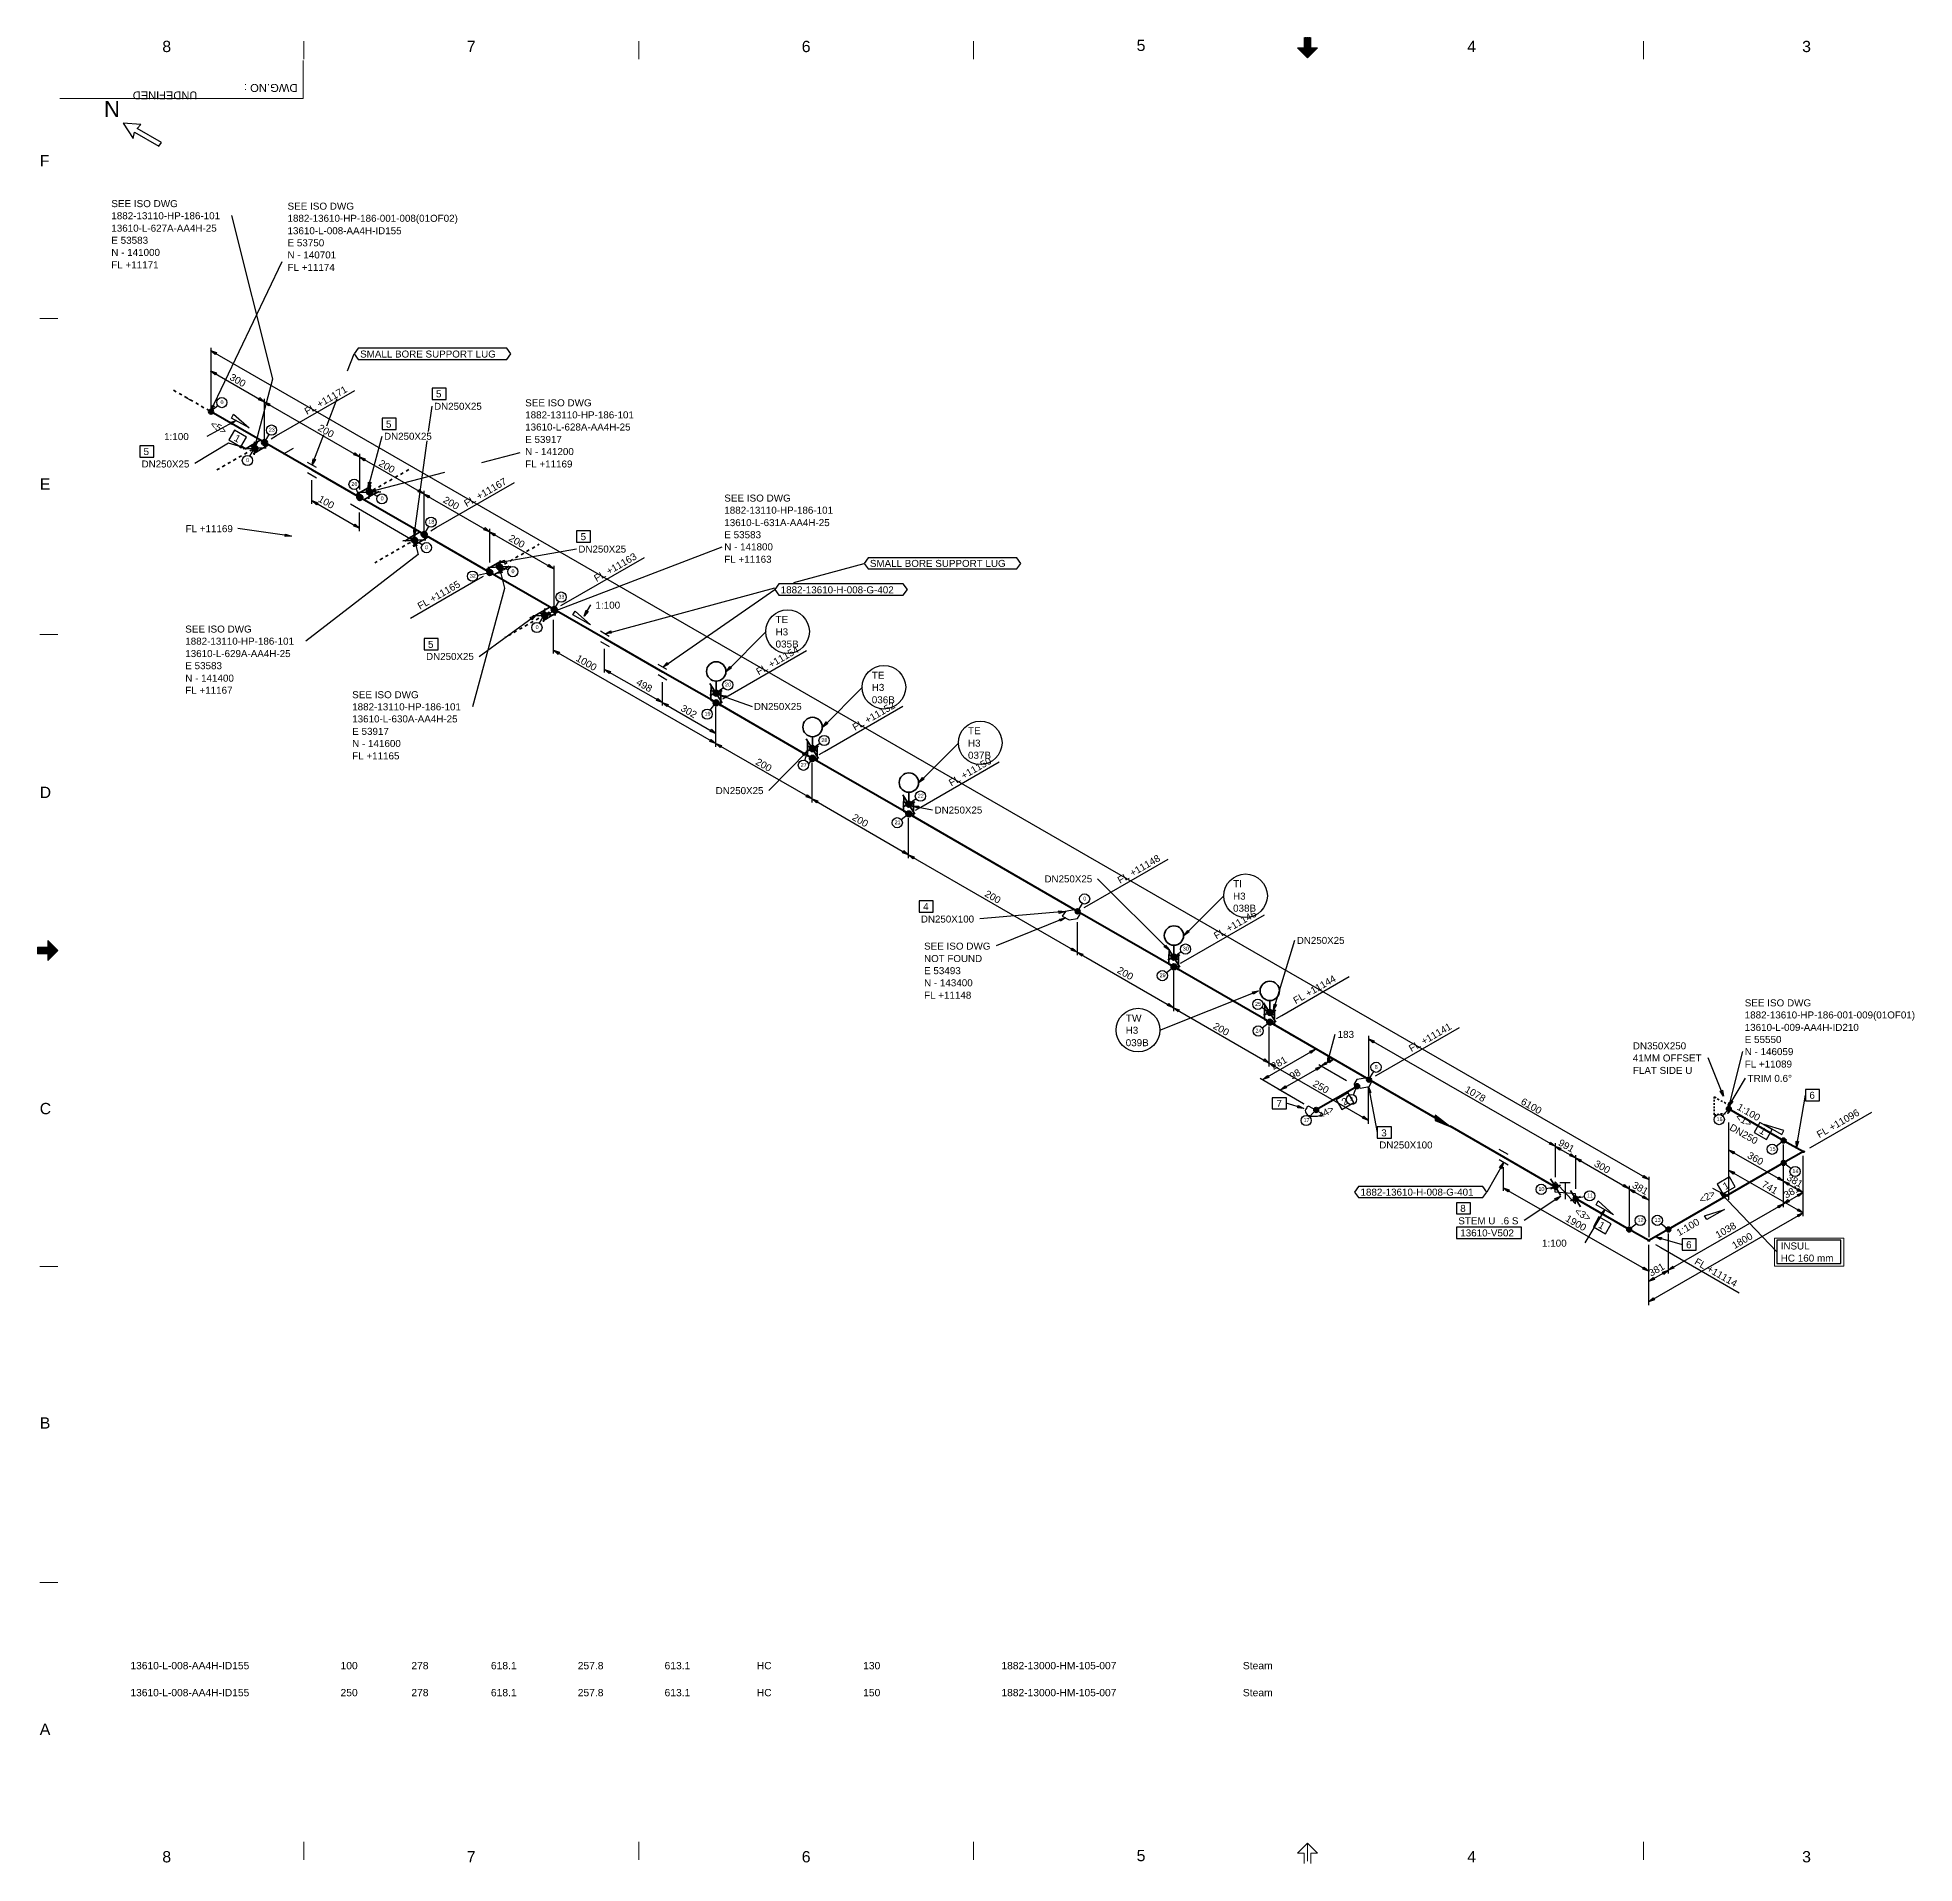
# Model space of a CAD drawing. Header units: inches. Extents: x 18 to 823, y 11 to 584.
# Drawn here: x 18 to 607, y 11 to 584 of the extents above; entities that cross this region are included whole.
import ezdxf
from ezdxf.enums import TextEntityAlignment as Align
from ezdxf.xclip import XClip

# ---------------------------------------------------------------- set-up
doc = ezdxf.new("R2010")
doc.units = ezdxf.units.IN
doc.header["$MEASUREMENT"] = 0
doc.header["$XCLIPFRAME"] = 0
for name, color, linetype in [('1882-13610-HP-186-001-008(02OF02)_MODEL-EMBED 1_DWG$0$Default', 7, 'Continuous'), ('AD1', 7, 'Continuous'), ('AD2', 7, 'Continuous'), ('BG 0 -1', 7, 'Continuous'), ('DBOX', 7, 'Continuous'), ('DEL1', 7, 'Continuous'), ('DIMLINES', 7, 'Continuous'), ('DIMTEXT', 7, 'Continuous'), ('EX1', 7, 'Continuous'), ('FITTINGS', 7, 'Continuous'), ('FRAME', 7, 'Continuous'), ('INSU_BOX', 7, 'Continuous'), ('ISOTEXT', 7, 'Continuous'), ('PIPE', 7, 'Continuous'), ('WELDS', 7, 'Continuous')]:
    doc.layers.add(name, color=color, linetype=linetype)
doc.styles.add('1882-13610-HP-186-001-008(02OF02)_MODEL-EMBED 1_DWG$0$Arial', font='arial.ttf')
doc.styles.add('Arial', font='arial.ttf')

msp = doc.modelspace()

# ---------------------------------------------------------------- texts
at = {"layer": 'BG 0 -1', "color": 7, "style": 'Arial', "width": 1.008516}
for s, p in [('8', (58.68, 581.12)), ('7', (154.26, 581.12)), ('6', (259.39, 581.12)), ('5', (364.51, 581.46)), ('4', (468.28, 581.12)), ('3', (573.41, 581.12)), ('8', (58.68, 13.03)), ('7', (154.26, 13.05)), ('6', (259.39, 13.05)), ('5', (364.51, 13.39)), ('4', (468.28, 13.05)), ('3', (573.41, 13.05))]:
    msp.add_text(s, height=3.54, dxfattribs=at).set_placement(p, align=Align.MIDDLE)
at = {"layer": 'BG 0 -1', "color": 4, "style": 'Arial', "width": 1.010263}
msp.add_text('DWG.NO : ', height=2.5, rotation=180, dxfattribs=at).set_placement((99.75, 568.1), align=Align.MIDDLE_LEFT)
at = {"layer": 'BG 0 -1', "color": 7, "style": 'Arial'}
for s, height, width, p in [('F', 3.54, 0.993934, (18.84, 543.5)), ('E', 3.54, 1.004063, (18.84, 442.02)), ('D', 3.54, 0.992063, (18.84, 345.28)), ('C', 3.54, 0.992063, (18.84, 246.06)), ('B ', 3.537, 1.005373, (18.84, 147.39)), ('A', 3.54, 1.004063, (18.84, 51.29))]:
    msp.add_text(s, height=height, dxfattribs=dict(at, width=width)).set_placement(p)
at = {"layer": 'CP', "color": 4, "style": 'Arial', "width": 1.008516}
for s, rotation, p in [('100', 329.99184, (105.98, 438.49)), ('498', 330.20078, (205.81, 380.96)), ('281', 29.8937, (406.11, 259.91)), ('98', 29.86234, (411.89, 256.8)), ('991', 330.4077, (495.24, 236.47)), ('381', 330.25512, (518.44, 223.2)), ('381', 329.69732, (566.95, 225.54)), ('381', 29.42746, (566.99, 219.53)), ('381', 29.42746, (524.59, 195.05))]:
    msp.add_text(s, height=2.2, rotation=rotation, dxfattribs=at).set_placement(p)
at = {"layer": 'DIMLINES', "color": 4, "style": 'Arial'}
for s, width, p in [('HC 160 mm', 1.010172, (565.3, 199.8)), ('INSUL', 0.999439, (565.3, 203.6))]:
    msp.add_text(s, height=2.2, dxfattribs=dict(at, width=width)).set_placement(p)
at = {"layer": 'DIMTEXT', "color": 2, "style": 'Arial', "width": 1.008516}
for s, rotation, p in [('300', 330, (78.2, 476.7)), ('200', 330, (105.9, 460.8)), ('200', 330, (125, 449.7)), ('200', 330, (145.2, 438.2)), ('200', 330, (165.8, 426.2)), ('1000', 330, (186.9, 388.5)), ('302', 330, (219.8, 372.8)), ('200', 330, (243.3, 356)), ('200', 330, (273.6, 338.6)), ('200', 330, (315.2, 314.6)), ('200', 330, (356.8, 290.6)), ('200', 330, (386.9, 273.1)), ('250', 330, (418.2, 255)), ('1078', 330, (465.9, 253.2)), ('6100', 330, (483.5, 249.4)), ('300', 330, (506.5, 229.9)), ('360', 330, (554.6, 232.5)), ('741', 330, (559.1, 223.4)), ('1900', 330, (497.5, 212.7)), ('1038', 30, (545.6, 207)), ('1800', 30, (550.8, 203.7))]:
    msp.add_text(s, height=2.2, rotation=rotation, dxfattribs=at).set_placement(p)
msp.add_text('183', height=2.2, dxfattribs=at).set_placement((426.2, 270))
at = {"layer": 'ELEDIT', "color": 4, "style": 'Arial', "width": 1.004042}
for s, rotation, p in [('FL +11171', 29.96674, (102.72, 465.44)), ('FL +11167', 29.96674, (152.8, 436.56)), ('FL +11163', 29.96674, (193.6, 413.04)), ('FL +11165', 29.96674, (138.2, 404.33)), ('FL +11154', 29.96674, (244.48, 383.76)), ('FL +11152', 29.96674, (274.72, 366.32)), ('FL +11150', 29.96674, (304.96, 348.88)), ('FL +11148', 29.96674, (357.92, 318.32)), ('FL +11146', 29.96674, (388.16, 300.88)), ('FL +11144', 29.96674, (413.07, 280.54)), ('FL +11141', 29.96432, (449.36, 265.52)), ('FL +11114', 330.03326, (538, 199.15))]:
    msp.add_text(s, height=2.2, rotation=rotation, dxfattribs=at).set_placement(p)
msp.add_text('FL +11169', height=2.2, dxfattribs=at).set_placement((64.6, 428.7))
at = {"layer": 'FRAME', "color": 2, "style": 'Arial', "width": 0.995787}
msp.add_text('UNDEFINED', height=2.5, rotation=180, dxfattribs=at).set_placement((68.3, 567))
at = {"layer": 'FRAME', "color": 2, "style": 'Arial', "width": 0.992063}
msp.add_text('N', height=5, dxfattribs=at).set_placement((39, 559))
at = {"layer": 'ISOTEXT', "color": 2, "style": 'Arial'}
for s, width, p in [('SEE ISO DWG', 1.00983, (41.3, 530.7)), ('SEE ISO DWG', 1.00983, (96.6, 529.9)), ('13610-L-627A-AA4H-25', 1.003255, (41.3, 523)), ('1882-13110-HP-186-101', 1.003951, (41.3, 526.9)), ('1882-13610-HP-186-001-008(01OF02)', 1.003206, (96.6, 526.1)), ('13610-L-008-AA4H-ID155', 1.002891, (96.6, 522.2)), ('E 53583', 1.007719, (41.3, 519.2)), ('E 53750', 1.007719, (96.6, 518.4)), ('N - 141000', 1.004313, (41.3, 515.4)), ('FL +11171', 1.004042, (41.3, 511.5)), ('N - 140701', 1.004313, (96.6, 514.6)), ('FL +11174', 1.004042, (96.6, 510.7)), ('SMALL BORE SUPPORT LUG', 1.0017, (119.4, 483.5)), ('5', 1.008516, (143.2, 471)), ('DN250X25', 0.996682, (142.6, 467.1)), ('SEE ISO DWG', 1.00983, (171.2, 468.2)), ('1882-13110-HP-186-101', 1.003951, (171.2, 464.4)), (' 1:100', 1.008516, (57, 457.6)), ('DN250X25', 0.996682, (126.9, 457.7)), ('5', 1.008516, (127.5, 461.5)), ('13610-L-628A-AA4H-25', 1.003255, (171.2, 460.6)), ('5', 1.008516, (51.4, 452.9)), ('E 53917', 1.007719, (171.2, 456.7)), ('N - 141200', 1.004313, (171.2, 452.9)), ('DN250X25', 0.996682, (50.8, 449)), ('FL +11169', 1.004042, (171.2, 449)), ('SEE ISO DWG', 1.00983, (233.7, 438.3)), ('1882-13110-HP-186-101', 1.003951, (233.7, 434.5)), ('13610-L-631A-AA4H-25', 1.003255, (233.7, 430.6)), ('DN250X25', 0.996682, (187.9, 422.3)), ('5', 1.008516, (188.6, 426.2)), ('E 53583', 1.007719, (233.7, 426.8)), ('N - 141800', 1.004313, (233.7, 423)), ('FL +11163', 1.004042, (233.7, 419.1)), ('SMALL BORE SUPPORT LUG', 1.0017, (279.4, 417.8)), (' 1:100', 1.008516, (192.4, 404.7)), ('1882-13610-H-008-G-402', 1.003095, (251.4, 409.5)), ('TE', 1.011406, (249.8, 400.2)), ('SEE ISO DWG', 1.00983, (64.5, 397.2)), ('1882-13110-HP-186-101', 1.003951, (64.5, 393.4)), ('035B', 1.007244, (249.8, 392.5)), ('H3', 0.99922, (249.8, 396.3)), ('13610-L-629A-AA4H-25', 1.003255, (64.5, 389.5)), ('DN250X25', 0.996682, (140.1, 388.6)), ('5', 1.008516, (140.7, 392.4)), ('E 53583', 1.007719, (64.5, 385.7)), ('N - 141400', 1.004313, (64.5, 381.8)), ('TE', 1.011406, (280, 382.7)), ('FL +11167', 1.004042, (64.5, 378)), ('SEE ISO DWG', 1.00983, (116.9, 376.6)), ('036B', 1.007244, (280, 375)), ('H3', 0.99922, (280, 378.9)), ('13610-L-630A-AA4H-25', 1.003255, (116.9, 369)), ('1882-13110-HP-186-101', 1.003951, (116.9, 372.8)), ('DN250X25', 0.996682, (243, 372.9)), ('E 53917', 1.007719, (116.9, 365.1)), ('TE', 1.011406, (310.2, 365.3)), ('N - 141600', 1.004313, (116.9, 361.3)), ('FL +11165', 1.004042, (116.9, 357.4)), ('037B', 1.007244, (310.2, 357.6)), ('H3', 0.99922, (310.2, 361.4)), ('DN250X25', 0.996682, (231, 346.5)), ('DN250X25', 0.996682, (299.7, 340.4)), ('DN250X25', 0.996682, (334.2, 318.8)), ('TI', 1.016011, (393.4, 317.3)), ('4', 1.008516, (296.1, 310.1)), ('H3', 0.99922, (393.4, 313.4)), ('DN250X100', 0.99789, (295.4, 306.2)), ('038B', 1.007244, (393.4, 309.6)), ('DN250X25', 0.996682, (413.4, 299.5)), ('SEE ISO DWG', 1.00983, (296.4, 297.7)), ('NOT FOUND', 0.998145, (296.4, 293.8)), ('E 53493', 1.007719, (296.4, 290)), ('N - 143400', 1.004313, (296.4, 286.2)), ('FL +11148', 1.004042, (296.4, 282.3)), ('TW', 1.041395, (359.7, 275.1)), ('SEE ISO DWG', 1.00983, (554, 279.9)), ('1882-13610-HP-186-001-009(01OF01)', 1.003206, (554, 276.1)), ('H3', 0.99922, (359.7, 271.3)), ('13610-L-009-AA4H-ID210', 1.002891, (554, 272.2)), ('039B', 1.007244, (359.7, 267.4)), ('DN350X250', 0.99789, (518.9, 266.4)), ('E 55550', 1.007719, (554, 268.4)), ('N - 146059', 1.004313, (554, 264.6)), ('41MM OFFSET', 1.000983, (518.9, 262.6)), ('FLAT SIDE U', 1.002751, (518.9, 258.7)), ('FL +11089', 1.004042, (554, 260.7)), ('TRIM 0.6°', 1.00446, (554.9, 256.2)), ('7', 1.008516, (407, 248.3)), ('6', 1.008516, (574.3, 250.9)), ('DN250X100', 0.99789, (439.3, 235.3)), ('3', 1.008516, (439.9, 239.1)), ('1882-13610-H-008-G-401', 1.003095, (433.4, 220.5)), ('STEM U  .6 S', 1.003776, (464.1, 211.5)), ('8', 1.008516, (464.7, 215.4)), ('13610-V502', 1.006335, (464.7, 207.7)), (' 1:100', 1.008516, (489.5, 204.5)), ('6', 1.008516, (535.6, 204))]:
    msp.add_text(s, height=2.2, dxfattribs=dict(at, width=width)).set_placement(p)
for s, rotation, width, p in [(' 1:100', 330, 1.008516, (550.6, 248.1)), ('FL +11096', 30, 1.004042, (577.4, 238.5)), (' 1:100', 30, 1.008516, (532.6, 207.3))]:
    msp.add_text(s, height=2.2, rotation=rotation, dxfattribs=dict(at, width=width)).set_placement(p)
at = {"layer": 'ITNO', "color": 1, "style": 'Arial'}
for s, rotation, width, p in [('<5>', 329.99868, 0.993892, (72.12, 461.88)), ('1', 329.99868, 1.008516, (79.56, 457.58)), ('<4>', 29.84045, 0.993892, (420.79, 244.4)), ('2', 29.84045, 1.008516, (428.25, 248.68)), ('<1>', 330.07607, 0.993892, (550.9, 244.57)), ('1', 330.07607, 1.008516, (558.35, 240.28)), ('1', 29.99991, 1.008516, (547.92, 222.25)), ('<2>', 29.99991, 0.993892, (540.47, 217.95)), ('<3>', 329.99868, 0.993892, (500.37, 214.94)), ('1', 329.99868, 1.008516, (507.81, 210.64))]:
    msp.add_text(s, height=2.2, rotation=rotation, dxfattribs=dict(at, width=width)).set_placement(p)
at = {"layer": 'ITNODN', "color": 1, "style": 'Arial', "width": 1.000881}
msp.add_text('DN250', height=2.2, rotation=330.07607, dxfattribs=at).set_placement((549, 241.27))
at = {"layer": 'WDT', "color": 2, "style": 'Arial', "width": 1.008516}
for s, p in [('0', (75.57, 468.88)), ('23', (90.72, 460.26)), ('0', (83.59, 450.71)), ('26', (116.65, 443.23)), ('0', (125.82, 438.7)), ('18', (140.8, 431.38)), ('0', (139.77, 423.36)), ('32', (153.82, 414.41)), ('0', (166.9, 415.83)), ('33', (181.63, 407.85)), ('0', (174.47, 398.31)), ('20', (233.94, 380.28)), ('19', (227.49, 371.12)), ('28', (264.18, 362.84)), ('27', (257.68, 355.08)), ('22', (294.42, 345.4)), ('21', (287.16, 337.05)), ('0', (346.38, 313.12)), ('30', (377.62, 297.4)), ('29', (370.36, 289.05)), ('25', (400.31, 280.06)), ('24', (400.44, 271.69)), ('8', (437.85, 260.3)), ('9', (430.12, 250.21)), ('17', (415.5, 243.62)), ('16', (545.16, 243.88)), ('15', (561.8, 234.57)), ('14', (568.96, 227.58)), ('10', (489.25, 221.99)), ('11', (504.49, 219.98)), ('12', (520.38, 212.22)), ('13', (525.73, 212.27))]:
    msp.add_text(s, height=1.2, dxfattribs=at).set_placement(p)

# ---------------------------------------------------------------- blocks, each defined once
blk = doc.blocks.new('1882-13610-HP-186-001-008(02OF02)_MODEL-EMBED 1_DWG')
at = {"layer": '1882-13610-HP-186-001-008(02OF02)_MODEL-EMBED 1_DWG$0$Default', "color": 4, "style": '1882-13610-HP-186-001-008(02OF02)_MODEL-EMBED 1_DWG$0$Arial'}
for s, width, p in [('13610-L-008-AA4H-ID155', 1.002891, (0.84302, -0.115628)), ('100', 1.008516, (3.43979, -0.115628)), ('278', 1.008516, (4.31479, -0.115628)), ('618.1 ', 1.008516, (5.29826, -0.115628)), ('257.8 ', 1.008516, (6.371177, -0.115628)), ('613.1 ', 1.008516, (7.444094, -0.115628)), ('HC', 0.992063, (8.5857, -0.115628)), ('130', 1.008516, (9.898125, -0.115628)), ('1882-13000-HM-105-007', 1.00296, (11.607138, -0.115628)), ('Steam', 1.013128, (14.590457, -0.115628)), ('13610-L-008-AA4H-ID155', 1.002891, (0.84302, -0.448962)), ('250', 1.008516, (3.43979, -0.448962)), ('618.1 ', 1.008516, (5.29826, -0.448962)), ('257.8 ', 1.008516, (6.371177, -0.448962)), ('613.1 ', 1.008516, (7.444094, -0.448962)), ('HC', 0.992063, (8.5857, -0.448962)), ('150', 1.008516, (9.898125, -0.448962)), ('1882-13000-HM-105-007', 1.00296, (11.607138, -0.448962)), ('Steam', 1.013128, (14.590457, -0.448962))]:
    blk.add_text(s, height=0.090278, dxfattribs=dict(at, width=width)).set_placement(p, align=Align.TOP_LEFT)
at = {"layer": '1882-13610-HP-186-001-008(02OF02)_MODEL-EMBED 1_DWG$0$Default', "color": 7, "style": '1882-13610-HP-186-001-008(02OF02)_MODEL-EMBED 1_DWG$0$Arial', "width": 1.008516}
blk.add_text('278', height=0.090278, dxfattribs=at).set_placement((4.31479, -0.448962), align=Align.TOP_LEFT)

# ---------------------------------------------------------------- linework, layer by layer
at = {"layer": 'A1', "color": 4, "linetype": 'Continuous', "lineweight": 30}
msp.add_line((97.8, 427.4), (81, 429.88), dxfattribs=at)
at = {"layer": 'AD1', "color": 4, "linetype": 'Continuous', "lineweight": 30}
for p, q in [((72.44, 485.72), (74.28, 485.08)), ((73.88, 484.44), (72.44, 485.72)), ((72.44, 479.32), (74.28, 478.68)), ((73.88, 478.04), (72.44, 479.32)), ((89.24, 469.64), (91.08, 469)), ((90.68, 468.36), (89.24, 469.64)), ((119.16, 452.36), (121, 451.72)), ((120.6, 451.08), (119.16, 452.36)), ((104.28, 438.6), (106.12, 437.96)), ((105.72, 437.32), (104.28, 438.6)), ((139.32, 440.76), (141.16, 440.12)), ((140.76, 439.48), (139.32, 440.76)), ((159.96, 428.84), (161.8, 428.2)), ((161.4, 427.56), (159.96, 428.84)), ((180.12, 391.64), (181.96, 391)), ((181.56, 390.36), (180.12, 391.64)), ((196.12, 385.64), (197.96, 385)), ((197.56, 384.36), (196.12, 385.64)), ((214.2, 375.24), (216.04, 374.6)), ((215.64, 373.96), (214.2, 375.24)), ((231, 362.36), (232.84, 361.72)), ((232.44, 361.08), (231, 362.36)), ((261.24, 345), (263.08, 344.36)), ((262.68, 343.72), (261.24, 345)), ((291.48, 327.48), (293.32, 326.84)), ((292.92, 326.2), (291.48, 327.48)), ((344.44, 296.92), (346.28, 296.28)), ((345.88, 295.64), (344.44, 296.92)), ((374.68, 279.48), (376.52, 278.84)), ((376.12, 278.2), (374.68, 279.48)), ((435.88, 269.72), (437.72, 269.08)), ((437.32, 268.44), (435.88, 269.72)), ((404.76, 262.12), (406.6, 261.48)), ((406.2, 260.84), (404.76, 262.12)), ((402.76, 256.92), (404.2, 258.2)), ((404.6, 257.56), (402.76, 256.92)), ((408.28, 253.72), (409.72, 255)), ((410.12, 254.36), (408.28, 253.72)), ((494.44, 236.04), (496.28, 235.4)), ((495.88, 234.76), (494.44, 236.04)), ((500.84, 232.36), (502.68, 231.72)), ((502.28, 231.08), (500.84, 232.36)), ((548.92, 234.92), (550.76, 234.28)), ((550.36, 233.64), (548.92, 234.92)), ((548.92, 228.52), (550.76, 227.88)), ((550.36, 227.24), (548.92, 228.52)), ((566.12, 225.08), (567.96, 224.44)), ((567.56, 223.8), (566.12, 225.08)), ((478.2, 223), (480.04, 222.36)), ((479.64, 221.72), (478.2, 223)), ((517.64, 222.68), (519.48, 222.04)), ((519.08, 221.4), (517.64, 222.68)), ((546.44, 221.4), (564.04, 202.84)), ((566.12, 217.96), (567.56, 219.24)), ((567.96, 218.6), (566.12, 217.96)), ((523.8, 193.56), (525.24, 194.84)), ((529.96, 197.08), (531.4, 198.36)), ((531.8, 197.72), (529.96, 197.08)), ((525.64, 194.2), (523.8, 193.56)), ((523.8, 187.16), (525.24, 188.44)), ((525.64, 187.8), (523.8, 187.16))]:
    msp.add_line(p, q, dxfattribs=at)
at = {"layer": 'AD2', "color": 4, "linetype": 'Continuous', "lineweight": 30}
for p, q in [((89.32, 469.64), (87.48, 470.28)), ((87.88, 470.92), (89.32, 469.64)), ((119.24, 452.36), (117.4, 453)), ((117.8, 453.64), (119.24, 452.36)), ((137.96, 442.04), (139.4, 440.76)), ((139.4, 440.76), (137.56, 441.4)), ((119.24, 429.96), (117.4, 430.6)), ((117.8, 431.24), (119.24, 429.96)), ((158.6, 430.12), (160.04, 428.84)), ((160.04, 428.84), (158.2, 429.48)), ((178.76, 418.52), (180.2, 417.24)), ((180.2, 417.24), (178.36, 417.88)), ((214.28, 375.24), (212.44, 375.88)), ((212.84, 376.52), (214.28, 375.24)), ((231.08, 365.56), (229.24, 366.2)), ((229.64, 366.84), (231.08, 365.56)), ((231, 362.36), (229.16, 363)), ((229.56, 363.64), (231, 362.36)), ((261.24, 345), (259.4, 345.64)), ((259.8, 346.28), (261.24, 345)), ((291.48, 327.48), (289.64, 328.12)), ((290.04, 328.76), (291.48, 327.48)), ((344.44, 296.92), (342.6, 297.56)), ((343, 298.2), (344.44, 296.92)), ((374.68, 279.48), (372.84, 280.12)), ((373.24, 280.76), (374.68, 279.48)), ((417.48, 265.8), (419.32, 266.44)), ((419.32, 266.44), (417.88, 265.16)), ((404.76, 262.12), (402.92, 262.76)), ((403.32, 263.4), (404.76, 262.12)), ((419.4, 260.52), (421.24, 261.16)), ((421.24, 261.16), (419.8, 259.88)), ((435.88, 244.12), (434.04, 244.76)), ((434.44, 245.4), (435.88, 244.12)), ((494.52, 236.04), (492.68, 236.68)), ((493.08, 237.32), (494.52, 236.04)), ((500.92, 232.36), (499.08, 233)), ((499.48, 233.64), (500.92, 232.36)), ((516.28, 223.96), (517.72, 222.68)), ((523.88, 225.56), (522.04, 226.2)), ((522.44, 226.84), (523.88, 225.56)), ((566.2, 225), (564.36, 225.64)), ((564.76, 226.28), (566.2, 225)), ((517.72, 222.68), (515.88, 223.32)), ((523.8, 219.16), (521.96, 219.8)), ((522.36, 220.44), (523.8, 219.16)), ((572.28, 221.48), (570.44, 222.12)), ((570.52, 220.84), (572.36, 221.48)), ((570.84, 222.76), (572.28, 221.48)), ((572.36, 221.48), (570.92, 220.2)), ((564.36, 217.32), (566.2, 217.96)), ((566.2, 217.96), (564.76, 216.68)), ((572.36, 215.08), (570.52, 215.72)), ((570.52, 214.44), (572.36, 215.08)), ((570.92, 216.36), (572.36, 215.08)), ((572.36, 215.08), (570.92, 213.8)), ((523.88, 196.76), (522.04, 197.4)), ((522.44, 198.04), (523.88, 196.76)), ((528.2, 196.44), (530.04, 197.08)), ((530.04, 197.08), (528.6, 195.8))]:
    msp.add_line(p, q, dxfattribs=at)
at = {"layer": 'AD2', "color": 6, "linetype": 'Continuous', "lineweight": 30}
msp.add_line((543.88, 222.84), (549, 220.12), dxfattribs=at)
at = {"layer": 'BG 0 -1', "color": 7, "linetype": 'Continuous', "lineweight": 9}
for p, q in [((415.69, 580.74), (415.69, 583.92)), ((415.69, 583.88), (417.82, 581.76)), ((415.69, 583.75), (417.82, 581.63)), ((415.69, 583.63), (417.82, 581.51)), ((415.69, 583.5), (417.82, 581.38)), ((415.69, 583.38), (417.82, 581.26)), ((415.69, 583.25), (417.82, 581.13)), ((415.78, 583.92), (417.82, 581.88)), ((415.91, 583.92), (417.82, 582.01)), ((416.03, 583.92), (417.82, 582.13)), ((416.16, 583.92), (417.82, 582.26)), ((416.28, 583.92), (417.82, 582.38)), ((416.41, 583.92), (417.82, 582.51)), ((416.53, 583.92), (417.82, 582.63)), ((416.66, 583.92), (417.82, 582.76)), ((416.78, 583.92), (417.82, 582.88)), ((416.91, 583.92), (417.82, 583.01)), ((417.03, 583.92), (417.82, 583.13)), ((417.16, 583.92), (417.82, 583.26)), ((417.28, 583.92), (417.82, 583.38)), ((417.41, 583.92), (417.82, 583.51)), ((417.53, 583.92), (417.82, 583.63)), ((417.66, 583.92), (417.82, 583.76)), ((417.78, 583.92), (417.82, 583.88)), ((417.82, 580.74), (417.82, 583.92)), ((101.7, 577.17), (101.7, 582.83)), ((206.83, 577.17), (206.83, 582.83)), ((311.95, 577.17), (311.95, 582.83)), ((413.57, 580.74), (415.69, 580.74)), ((416.76, 577.55), (413.57, 580.74)), ((413.59, 580.74), (416.76, 577.56)), ((413.71, 580.74), (416.83, 577.62)), ((413.84, 580.74), (416.89, 577.68)), ((413.96, 580.74), (416.95, 577.75)), ((414.09, 580.74), (417.01, 577.81)), ((414.21, 580.74), (417.08, 577.87)), ((414.34, 580.74), (417.14, 577.93)), ((414.46, 580.74), (417.2, 578)), ((414.59, 580.74), (417.26, 578.06)), ((414.71, 580.74), (417.33, 578.12)), ((414.84, 580.74), (417.39, 578.18)), ((414.96, 580.74), (417.45, 578.25)), ((415.09, 580.74), (417.51, 578.31)), ((415.21, 580.74), (417.58, 578.37)), ((415.34, 580.74), (417.64, 578.44)), ((415.46, 580.74), (417.7, 578.5)), ((415.59, 580.74), (417.76, 578.56)), ((415.69, 583.13), (417.82, 581.01)), ((415.69, 583), (417.82, 580.88)), ((415.69, 582.88), (417.82, 580.76)), ((415.69, 582.75), (418.83, 579.62)), ((415.69, 582.63), (418.76, 579.56)), ((415.69, 582.5), (418.7, 579.5)), ((415.69, 582.38), (418.64, 579.44)), ((415.69, 582.25), (418.58, 579.37)), ((415.69, 582.13), (418.51, 579.31)), ((415.69, 582), (418.45, 579.25)), ((415.69, 581.88), (418.39, 579.19)), ((415.69, 581.75), (418.33, 579.12)), ((415.69, 581.63), (418.26, 579.06)), ((415.69, 581.5), (418.2, 579)), ((415.69, 581.38), (418.14, 578.94)), ((415.69, 581.25), (418.08, 578.87)), ((415.69, 581.13), (418.01, 578.81)), ((415.69, 581), (417.95, 578.75)), ((415.69, 580.88), (417.89, 578.69)), ((415.69, 580.75), (417.83, 578.62)), ((416.76, 577.56), (416.76, 583.22)), ((419.94, 580.74), (416.76, 577.55)), ((417.82, 580.74), (419.94, 580.74)), ((417.84, 580.74), (418.89, 579.69)), ((417.96, 580.74), (418.95, 579.75)), ((418.09, 580.74), (419.01, 579.81)), ((418.21, 580.74), (419.08, 579.87)), ((418.34, 580.74), (419.14, 579.94)), ((418.46, 580.74), (419.2, 580)), ((418.59, 580.74), (419.26, 580.06)), ((418.71, 580.74), (419.33, 580.12)), ((418.84, 580.74), (419.39, 580.19)), ((418.96, 580.74), (419.45, 580.25)), ((419.09, 580.74), (419.51, 580.31)), ((419.21, 580.74), (419.58, 580.37)), ((419.34, 580.74), (419.64, 580.44)), ((419.46, 580.74), (419.7, 580.5)), ((419.59, 580.74), (419.76, 580.56)), ((419.71, 580.74), (419.83, 580.62)), ((419.84, 580.74), (419.89, 580.69)), ((522.2, 577.17), (522.2, 582.83)), ((101.53, 564.78), (101.53, 576.75)), ((101.53, 564.78), (25.11, 564.78)), ((24.49, 495.71), (18.83, 495.71)), ((24.49, 396.57), (18.83, 396.57)), ((21.32, 300.61), (24.5, 297.43)), ((21.32, 298.49), (21.32, 300.61)), ((21.32, 300.51), (21.37, 300.56)), ((21.32, 300.39), (21.43, 300.5)), ((18.14, 296.95), (19.67, 298.49)), ((18.14, 296.83), (19.8, 298.49)), ((18.14, 296.7), (19.92, 298.49)), ((18.14, 296.58), (20.05, 298.49)), ((18.14, 296.45), (20.17, 298.49)), ((18.14, 298.49), (18.14, 296.37)), ((18.14, 298.45), (18.17, 298.49)), ((18.14, 298.33), (18.3, 298.49)), ((18.14, 298.2), (18.42, 298.49)), ((18.14, 298.08), (18.55, 298.49)), ((18.14, 297.95), (18.67, 298.49)), ((18.14, 297.83), (18.8, 298.49)), ((18.14, 297.7), (18.92, 298.49)), ((18.14, 297.58), (19.05, 298.49)), ((18.14, 297.45), (19.17, 298.49)), ((18.14, 297.33), (19.3, 298.49)), ((18.14, 297.2), (19.42, 298.49)), ((18.14, 297.08), (19.55, 298.49)), ((21.32, 298.49), (18.14, 298.49)), ((21.32, 296.37), (18.14, 296.37)), ((18.17, 296.37), (20.3, 298.49)), ((18.3, 296.37), (20.42, 298.49)), ((18.42, 296.37), (20.55, 298.49)), ((18.55, 296.37), (20.67, 298.49)), ((18.67, 296.37), (20.8, 298.49)), ((18.8, 296.37), (20.92, 298.49)), ((18.93, 296.37), (21.05, 298.49)), ((19.05, 296.37), (21.17, 298.49)), ((19.18, 296.37), (21.3, 298.49)), ((19.3, 296.37), (22.43, 299.5)), ((19.43, 296.37), (22.49, 299.43)), ((19.55, 296.37), (22.56, 299.37)), ((19.68, 296.37), (22.62, 299.31)), ((19.8, 296.37), (22.68, 299.25)), ((19.93, 296.37), (22.74, 299.18)), ((20.05, 296.37), (22.81, 299.12)), ((20.18, 296.37), (22.87, 299.06)), ((20.3, 296.37), (22.93, 299)), ((20.43, 296.37), (22.99, 298.93)), ((20.55, 296.37), (23.06, 298.87)), ((20.68, 296.37), (23.12, 298.81)), ((20.8, 296.37), (23.18, 298.75)), ((20.93, 296.37), (23.24, 298.68)), ((21.05, 296.37), (23.31, 298.62)), ((21.18, 296.37), (23.37, 298.56)), ((21.3, 296.37), (23.43, 298.5)), ((21.32, 300.26), (21.49, 300.43)), ((21.32, 300.14), (21.56, 300.37)), ((21.32, 300.01), (21.62, 300.31)), ((21.32, 299.89), (21.68, 300.25)), ((21.32, 299.76), (21.74, 300.18)), ((21.32, 299.63), (21.81, 300.12)), ((21.32, 299.51), (21.87, 300.06)), ((21.32, 299.38), (21.93, 300)), ((21.32, 299.26), (21.99, 299.93)), ((21.32, 299.13), (22.06, 299.87)), ((21.32, 299.01), (22.12, 299.81)), ((21.32, 298.88), (22.18, 299.75)), ((21.32, 298.76), (22.24, 299.68)), ((21.32, 298.63), (22.31, 299.62)), ((21.32, 298.51), (22.37, 299.56)), ((21.32, 296.26), (23.49, 298.43)), ((21.32, 296.13), (23.56, 298.37)), ((21.32, 296.01), (23.62, 298.31)), ((21.32, 295.88), (23.68, 298.25)), ((21.32, 295.76), (23.74, 298.18)), ((21.32, 295.63), (23.81, 298.12)), ((21.32, 295.51), (23.87, 298.06)), ((21.32, 295.38), (23.93, 298)), ((21.32, 295.26), (23.99, 297.93)), ((21.32, 295.13), (24.06, 297.87)), ((21.32, 295.01), (24.12, 297.81)), ((21.32, 294.88), (24.18, 297.75)), ((21.32, 294.76), (24.24, 297.68)), ((21.32, 294.63), (24.31, 297.62)), ((21.32, 294.51), (24.37, 297.56)), ((21.32, 294.38), (24.43, 297.5)), ((21.32, 294.26), (24.49, 297.43)), ((24.5, 297.43), (21.32, 294.24)), ((21.32, 294.24), (21.32, 296.37)), ((24.49, 198.28), (18.83, 198.28)), ((24.49, 99.14), (18.83, 99.14)), ((101.7, 17.68), (101.7, 12.02)), ((206.83, 17.68), (206.83, 12.02)), ((311.95, 17.68), (311.95, 12.02)), ((522.2, 17.68), (522.2, 12.02)), ((416.76, 17.3), (413.57, 14.12)), ((413.57, 14.12), (415.69, 14.12)), ((415.69, 14.12), (415.69, 10.94)), ((419.94, 14.12), (416.76, 17.3)), ((416.76, 17.29), (416.76, 11.64)), ((417.82, 14.12), (419.94, 14.12)), ((417.82, 14.12), (417.82, 10.94))]:
    msp.add_line(p, q, dxfattribs=at)
at = {"layer": 'DBOX', "color": 1, "linetype": 'Continuous', "lineweight": 30}
for p, q in [((584.12, 206.52), (564.04, 206.52)), ((564.04, 206.52), (564.04, 199.16)), ((584.12, 199.16), (584.12, 206.52)), ((564.04, 199.16), (584.12, 199.16))]:
    msp.add_line(p, q, dxfattribs=at)
at = {"layer": 'DEL1', "color": 1, "linetype": 'Continuous', "lineweight": 30}
for p, q in [((546.44, 221.4), (548.04, 220.28)), ((547.48, 219.72), (546.44, 221.4)), ((547.16, 220.76), (547.56, 221.4)), ((549, 220.12), (547.16, 220.76)), ((548.04, 220.28), (547.48, 219.72)), ((547.56, 221.4), (549, 220.12))]:
    msp.add_line(p, q, dxfattribs=at)
at = {"layer": 'DIM', "color": 4, "linetype": 'Continuous', "lineweight": 30}
for p, q in [((93.16, 459), (117.78, 473.2)), ((143.24, 430.12), (167.86, 444.32)), ((184.04, 406.6), (208.66, 420.8)), ((156.36, 413.88), (135.17, 401.66)), ((234.92, 377.32), (259.54, 391.52)), ((265.16, 359.88), (289.78, 374.08)), ((295.4, 342.44), (320.02, 356.64)), ((348.36, 311.88), (372.98, 326.08)), ((378.6, 294.44), (403.22, 308.64)), ((408.68, 277.08), (429.87, 289.3)), ((439.8, 259.08), (464.42, 273.27)), ((527.64, 204.2), (552.26, 190))]:
    msp.add_line(p, q, dxfattribs=at)
at = {"layer": 'DIMLINES', "color": 7, "linetype": 'Continuous', "lineweight": 30}
for p, q in [((72.52, 486.6), (72.52, 467.64)), ((74.28, 485.08), (73.88, 484.44)), ((74.28, 478.68), (73.88, 478.04)), ((64.68, 471), (66.28, 470.12)), ((87.48, 470.28), (87.88, 470.92)), ((89.32, 470.52), (89.32, 457.96)), ((91.08, 469), (90.68, 468.36)), ((91.48, 458.04), (93.16, 459)), ((95.32, 453.32), (98.44, 455.08)), ((117.4, 453), (117.8, 453.64)), ((119.24, 453.24), (119.24, 442.12)), ((121, 451.72), (120.6, 451.08)), ((104.2, 437.64), (104.2, 445)), ((113.88, 442.6), (112.28, 443.48)), ((137.56, 441.4), (137.96, 442.04)), ((106.12, 437.96), (105.72, 437.32)), ((116.36, 437.56), (135.24, 426.6)), ((139.4, 441.64), (139.4, 429.08)), ((141.16, 440.12), (140.76, 439.48)), ((117.4, 430.6), (117.8, 431.24)), ((119.16, 429), (119.16, 434.92)), ((141.56, 429.16), (143.24, 430.12)), ((158.2, 429.48), (158.6, 430.12)), ((160.04, 429.72), (160.04, 419.16)), ((161.8, 428.2), (161.4, 427.56)), ((178.36, 417.88), (178.76, 418.52)), ((158.04, 414.84), (156.36, 413.88)), ((180.2, 418.12), (180.2, 405.56)), ((182.36, 405.64), (184.04, 406.6)), ((180.12, 390.68), (180.12, 401.24)), ((181.96, 391), (181.56, 390.36)), ((196.12, 384.68), (196.12, 392.04)), ((197.96, 385), (197.56, 384.36)), ((214.28, 374.28), (214.28, 381.64)), ((233.24, 376.36), (234.92, 377.32)), ((212.44, 375.88), (212.84, 376.52)), ((216.04, 374.6), (215.64, 373.96)), ((231.08, 361.32), (231.08, 373.88)), ((229.24, 366.2), (229.64, 366.84)), ((229.16, 363), (229.56, 363.64)), ((232.84, 361.72), (232.44, 361.08)), ((263.48, 358.92), (265.16, 359.88)), ((261.32, 343.88), (261.32, 356.44)), ((259.4, 345.64), (259.8, 346.28)), ((263.08, 344.36), (262.68, 343.72)), ((293.72, 341.48), (295.4, 342.44)), ((291.56, 326.44), (291.56, 339)), ((289.64, 328.12), (290.04, 328.76)), ((293.32, 326.84), (292.92, 326.2)), ((344.52, 295.96), (344.52, 306.36)), ((346.68, 310.92), (348.36, 311.88)), ((350.12, 306.44), (351.72, 305.56)), ((342.6, 297.56), (343, 298.2)), ((346.28, 296.28), (345.88, 295.64)), ((374.76, 278.44), (374.76, 291)), ((374.76, 278.36), (374.76, 290.92)), ((376.92, 293.48), (378.6, 294.44)), ((372.84, 280.12), (373.24, 280.76)), ((376.52, 278.84), (376.12, 278.2)), ((407, 276.12), (408.68, 277.08)), ((404.76, 261), (404.76, 273.56)), ((411.32, 271.08), (412.92, 270.2)), ((423.08, 262.2), (425.48, 271.16)), ((417.88, 265.16), (417.48, 265.8)), ((435.96, 270.6), (435.96, 258.04)), ((437.72, 269.08), (437.32, 268.44)), ((402.92, 262.76), (403.32, 263.4)), ((406.6, 261.48), (406.2, 260.84)), ((419.8, 259.88), (419.4, 260.52)), ((420.36, 261.64), (429, 256.6)), ((421.16, 261.24), (424.92, 263.32)), ((421.16, 261.24), (422.44, 262.36)), ((422.76, 261.8), (421.16, 261.24)), ((422.44, 262.36), (422.76, 261.8)), ((423.08, 262.2), (423.24, 264.12)), ((423.96, 263.96), (423.08, 262.2)), ((423.24, 264.12), (423.96, 263.96)), ((423.32, 262.76), (424.92, 263.32)), ((423.64, 262.2), (423.32, 262.76)), ((424.92, 263.32), (423.64, 262.2)), ((401.88, 257.32), (415.48, 249.4)), ((404.2, 258.2), (404.6, 257.56)), ((407.48, 254.04), (415.64, 249.32)), ((409.72, 255), (410.12, 254.36)), ((435.88, 243.08), (435.88, 253.48)), ((438.12, 258.12), (439.8, 259.08)), ((434.04, 244.76), (434.44, 245.4)), ((576.12, 236.44), (593.88, 246.68)), ((492.68, 236.68), (493.08, 237.32)), ((494.52, 236.92), (494.52, 226.28)), ((566.2, 223.96), (566.2, 236.52)), ((574.44, 235.48), (576.12, 236.44)), ((496.28, 235.4), (495.88, 234.76)), ((499.08, 233), (499.48, 233.64)), ((500.92, 233.24), (500.92, 222.6)), ((502.68, 231.72), (502.28, 231.08)), ((550.76, 234.28), (550.36, 233.64)), ((572.36, 214.04), (572.36, 233)), ((478.28, 222.04), (478.28, 229.4)), ((515.88, 223.32), (516.28, 223.96)), ((522.04, 226.2), (522.44, 226.84)), ((523.88, 226.44), (523.88, 207.48)), ((550.76, 227.88), (550.36, 227.24)), ((564.36, 225.64), (564.76, 226.28)), ((566.2, 216.92), (566.2, 229.48)), ((567.96, 224.44), (567.56, 223.8)), ((480.04, 222.36), (479.64, 221.72)), ((517.72, 223.56), (517.72, 211)), ((519.48, 222.04), (519.08, 221.4)), ((521.96, 219.8), (522.36, 220.44)), ((567.56, 219.24), (567.96, 218.6)), ((570.44, 222.12), (570.84, 222.76)), ((570.92, 220.2), (570.52, 220.84)), ((564.76, 216.68), (564.36, 217.32)), ((570.52, 215.72), (570.92, 216.36)), ((570.92, 213.8), (570.52, 214.44)), ((530.04, 196.04), (530.04, 208.6)), ((523.88, 186.12), (523.88, 205.08)), ((525.96, 205.16), (527.64, 204.2)), ((522.04, 197.4), (522.44, 198.04)), ((525.24, 194.84), (525.64, 194.2)), ((528.6, 195.8), (528.2, 196.44)), ((531.4, 198.36), (531.8, 197.72)), ((525.24, 188.44), (525.64, 187.8))]:
    msp.add_line(p, q, dxfattribs=at)
at = {"layer": 'DL', "color": 4, "linetype": 'Continuous', "lineweight": 30}
for p, q in [((72.44, 485.72), (523.88, 225.56)), ((72.44, 479.32), (89.32, 469.64)), ((89.24, 469.64), (119.24, 452.36)), ((119.16, 452.36), (139.4, 440.76)), ((104.28, 438.6), (119.24, 429.96)), ((139.32, 440.76), (160.04, 428.84)), ((159.96, 428.84), (180.2, 417.24)), ((180.12, 391.64), (231, 362.36)), ((196.12, 385.64), (214.28, 375.24)), ((214.2, 375.24), (231.08, 365.56)), ((231, 362.36), (261.24, 345)), ((261.24, 345), (291.48, 327.48)), ((291.48, 327.48), (344.44, 296.92)), ((344.44, 296.92), (374.68, 279.48)), ((374.68, 279.48), (404.76, 262.12)), ((402.76, 256.92), (419.32, 266.44)), ((435.88, 269.72), (494.52, 236.04)), ((404.76, 262.12), (435.88, 244.12)), ((408.28, 253.72), (421.24, 261.16)), ((494.44, 236.04), (500.92, 232.36)), ((500.84, 232.36), (517.72, 222.68)), ((548.92, 234.92), (566.2, 225)), ((548.92, 228.52), (572.36, 215.08)), ((566.12, 225.08), (572.28, 221.48)), ((478.2, 223), (523.88, 196.76)), ((517.64, 222.68), (523.8, 219.16)), ((566.12, 217.96), (572.36, 221.48)), ((523.8, 187.16), (572.36, 215.08)), ((529.96, 197.08), (566.2, 217.96)), ((523.8, 193.56), (530.04, 197.08))]:
    msp.add_line(p, q, dxfattribs=at)
at = {"layer": 'ELBO', "color": 3, "linetype": 'Continuous', "lineweight": 50}
for p, q in [((566.2, 237.8), (572.44, 234.3)), ((572.44, 234.3), (566.2, 230.8)), ((523.93, 206.41), (517.7, 209.9)), ((530, 209.9), (523.93, 206.41))]:
    msp.add_line(p, q, dxfattribs=at)
at = {"layer": 'ELBO', "color": 3}
for centre, radius in [((572.44, 234.3), 0.3), ((572.44, 234.3), 0.2), ((572.44, 234.3), 0.1), ((523.93, 206.41), 0.3), ((523.93, 206.41), 0.2), ((523.93, 206.41), 0.1)]:
    msp.add_circle(centre, radius, dxfattribs=at)
at = {"layer": 'EX1', "color": 2, "linetype": 'Continuous', "lineweight": 30}
msp.add_line((549, 219.16), (549, 243.4), dxfattribs=at)
at = {"layer": 'FITTINGS', "color": 2, "linetype": 'Continuous', "lineweight": 35}
for p, q in [((85, 455.8), (83.3, 454.8)), ((88, 457.6), (85, 455.8)), ((85, 455.8), (87.6, 454.3)), ((87.5, 454.2), (85.8, 453.3)), ((87.6, 454.3), (90.6, 456.1)), ((89.4, 456.8), (88, 457.6)), ((90.6, 456.1), (89.4, 456.8)), ((117.9, 440.3), (121, 442.1)), ((121, 442.1), (122.7, 443)), ((121, 442.1), (123.6, 440.6)), ((119.3, 439.5), (117.9, 440.3)), ((120.6, 438.8), (119.3, 439.5)), ((123.6, 440.6), (120.6, 438.8)), ((123.7, 440.6), (125.4, 441.5)), ((135, 426.9), (133.4, 425.9)), ((138.1, 428.7), (135, 427)), ((135, 427), (137.7, 425.4)), ((137.6, 425.4), (135.9, 424.4)), ((137.7, 425.4), (140.7, 427.2)), ((139.4, 427.9), (138.1, 428.7)), ((140.7, 427.2), (139.4, 427.9)), ((158.7, 416.8), (161.8, 418.6)), ((161.8, 418.6), (163.5, 419.5)), ((161.8, 418.6), (164.4, 417)), ((160.1, 416), (158.7, 416.8)), ((161.4, 415.3), (160.1, 416)), ((164.4, 417), (161.4, 415.3)), ((164.5, 417), (166.2, 418)), ((175.8, 403.4), (174.2, 402.4)), ((178.9, 405.2), (175.8, 403.4)), ((175.8, 403.4), (178.5, 401.9)), ((178.4, 401.8), (176.7, 400.9)), ((178.5, 401.9), (181.5, 403.7)), ((180.2, 404.4), (178.9, 405.2)), ((181.5, 403.7), (180.2, 404.4)), ((229.5, 376), (229.5, 379.1)), ((229.5, 379.1), (232.6, 377.4)), ((229.6, 379), (229.6, 380.7)), ((231.1, 378.2), (231.1, 382)), ((232.6, 377.4), (232.6, 379)), ((232.6, 377.4), (232.6, 374.2)), ((231.1, 375.1), (229.5, 376)), ((232.6, 374.2), (231.1, 375.1)), ((259.8, 361.6), (259.8, 363.3)), ((259.8, 358.6), (259.8, 361.7)), ((259.8, 361.7), (262.9, 359.9)), ((261.4, 360.7), (261.4, 364.6)), ((262.9, 359.9), (262.9, 361.6)), ((262.9, 359.9), (262.9, 356.8)), ((261.4, 357.7), (259.8, 358.6)), ((262.9, 356.8), (261.4, 357.7)), ((290, 341.1), (290, 344.2)), ((290, 344.2), (293.1, 342.5)), ((290.1, 344.2), (290.1, 345.8)), ((291.6, 343.3), (291.6, 347.1)), ((293.1, 342.5), (293.1, 344.2)), ((293.1, 342.5), (293.1, 339.4)), ((291.6, 340.2), (290, 341.1)), ((293.1, 339.4), (291.6, 340.2)), ((373.2, 293.1), (373.2, 296.2)), ((373.2, 296.2), (376.3, 294.5)), ((373.3, 296.2), (373.3, 297.8)), ((374.8, 295.3), (374.8, 299.1)), ((376.3, 294.5), (376.3, 296.2)), ((374.8, 292.2), (373.2, 293.1)), ((376.3, 291.4), (374.8, 292.2)), ((376.3, 294.5), (376.3, 291.4)), ((403.3, 275.8), (403.3, 278.9)), ((403.3, 278.9), (406.4, 277.1)), ((403.4, 278.8), (403.4, 280.5)), ((404.9, 277.9), (404.9, 281.8)), ((406.4, 277.1), (406.4, 278.8)), ((406.4, 277.1), (406.4, 274)), ((404.9, 274.9), (403.3, 275.8)), ((406.4, 274), (404.9, 274.9))]:
    msp.add_line(p, q, dxfattribs=at)
at = {"layer": 'FITTINGS', "color": 2, "linetype": 'Continuous', "lineweight": 30}
for p, q in [((461.4, 242.2), (456.8, 245.8)), ((456.8, 245.8), (456.8, 244.1)), ((461.4, 242.2), (456.8, 245.7)), ((456.8, 245.7), (456.8, 244.2)), ((461, 242.5), (456.8, 245.6)), ((456.8, 245.6), (456.8, 244.2)), ((460.6, 242.7), (456.8, 245.4)), ((456.8, 245.4), (456.8, 244.4)), ((460.2, 243), (456.8, 245.4)), ((456.8, 245.4), (456.8, 244.5)), ((459.7, 243.2), (456.8, 245.3)), ((456.8, 245.3), (456.8, 244.6)), ((459.3, 243.5), (456.8, 245.1)), ((456.8, 245.1), (456.8, 244.7)), ((458.9, 243.8), (456.8, 245)), ((456.8, 245), (456.8, 244.9)), ((456.8, 244.9), (458.4, 244)), ((458.4, 244), (456.8, 244.9)), ((456.8, 244.7), (458.9, 243.8)), ((456.8, 244.6), (459.3, 243.5)), ((456.8, 244.5), (459.7, 243.2)), ((456.8, 244.4), (460.2, 243)), ((456.8, 244.2), (461, 242.5)), ((456.8, 244.2), (460.6, 242.7)), ((456.8, 244.1), (461.4, 242.2))]:
    msp.add_line(p, q, dxfattribs=at)
at = {"layer": 'FITTINGS', "color": 7, "linetype": 'Continuous', "lineweight": 35}
for centre in [(231.16, 385), (261.4, 367.56), (291.64, 350.12), (374.84, 302.12), (404.92, 284.76)]:
    msp.add_circle(centre, 3.04, dxfattribs=at)
at = {"layer": 'FRAME', "color": 2, "linetype": 'Continuous', "lineweight": 30}
for p, q in [((45, 557), (48.2, 552.2)), ((50.6, 556.6), (45, 557)), ((48.2, 552.2), (48.6, 554.2)), ((48.6, 554.2), (56.2, 549.8)), ((49.4, 555.4), (50.6, 556.6)), ((57, 551), (49.4, 555.4)), ((56.2, 549.8), (57, 551)), ((79, 464.52), (79.64, 465.72)), ((79.64, 465.72), (84.52, 461.4)), ((84.52, 461.4), (79, 464.52)), ((186.2, 402.76), (186.84, 403.96)), ((191.72, 399.64), (186.2, 402.76)), ((186.84, 403.96), (191.72, 399.64)), ((560.12, 242.84), (565.64, 239.72)), ((566.28, 240.92), (560.12, 242.84)), ((565.64, 239.72), (566.28, 240.92)), ((507.32, 217.64), (507.96, 218.84)), ((507.96, 218.84), (512.84, 214.52)), ((512.84, 214.52), (507.32, 217.64)), ((541.4, 214.2), (547.64, 216.12)), ((542.12, 213), (541.4, 214.2)), ((547.64, 216.12), (542.12, 213))]:
    msp.add_line(p, q, dxfattribs=at)
at = {"layer": 'INSU_BOX', "color": 4, "lineweight": 13}
msp.add_lwpolyline([(563.3, 198.4), (585.12, 198.4), (585.12, 207.2), (563.3, 207.2)], close=True, dxfattribs=at)
at = {"layer": 'ISOTEXT', "color": 7, "linetype": 'Continuous', "lineweight": 30}
for p, q in [((91.96, 476.84), (79.16, 528.04)), ((72.44, 466.6), (94.92, 513.64)), ((115.4, 479.32), (117.48, 484.68)), ((118.76, 486.44), (117.48, 484.68)), ((117.48, 484.68), (118.76, 482.92)), ((165.4, 486.44), (118.76, 486.44)), ((166.68, 484.68), (165.4, 486.44)), ((165.4, 482.92), (166.68, 484.68)), ((118.76, 482.92), (165.4, 482.92)), ((86.2, 455.08), (91.96, 476.84)), ((146.36, 473.88), (141.96, 473.88)), ((141.96, 473.88), (141.96, 470.36)), ((146.36, 470.36), (146.36, 473.88)), ((72.44, 466.6), (72.92, 468.52)), ((72.52, 466.52), (73.56, 468.44)), ((72.92, 468.52), (73.64, 468.12)), ((108.92, 462.12), (112.2, 470.68)), ((140.84, 460.28), (141.96, 468.28)), ((141.96, 470.36), (146.36, 470.36)), ((80.44, 463.72), (71.32, 458.76)), ((78.6, 463.16), (80.44, 463.72)), ((78.92, 462.44), (78.6, 463.16)), ((80.44, 463.72), (78.92, 462.44)), ((130.68, 464.44), (126.28, 464.44)), ((126.28, 464.44), (126.28, 460.92)), ((126.28, 460.92), (130.68, 460.92)), ((130.68, 460.92), (130.68, 464.44)), ((54.6, 455.8), (50.2, 455.8)), ((50.2, 455.8), (50.2, 452.28)), ((54.6, 452.28), (54.6, 455.8)), ((78.04, 456.6), (67.48, 450.2)), ((83.64, 455), (78.04, 456.6)), ((81.72, 455.16), (81.88, 455.88)), ((83.64, 455), (81.72, 455.16)), ((81.88, 455.88), (83.64, 455)), ((86.2, 455.08), (86.28, 457)), ((87.08, 456.84), (86.2, 455.08)), ((86.28, 457), (87.08, 456.84)), ((104.36, 449.8), (107.96, 459.4)), ((121.96, 442.52), (126.28, 458.84)), ((136.36, 427.64), (140.44, 457.4)), ((157.56, 450.6), (169.64, 453.72)), ((50.2, 452.28), (54.6, 452.28)), ((104.36, 449.8), (104.68, 451.72)), ((105.4, 451.48), (104.36, 449.8)), ((104.68, 451.72), (105.4, 451.48)), ((121.96, 442.52), (122.04, 444.44)), ((122.84, 444.28), (121.96, 442.52)), ((122.04, 444.44), (122.84, 444.28)), ((122.2, 441.32), (145.96, 447.56)), ((122.2, 441.32), (123.96, 442.2)), ((123.96, 442.2), (124.12, 441.4)), ((124.12, 441.4), (122.2, 441.32)), ((95.88, 427.32), (95.96, 428.04)), ((97.8, 427.4), (95.88, 427.32)), ((95.96, 428.04), (97.8, 427.4)), ((136.36, 427.64), (136.28, 429.56)), ((136.28, 429.56), (137, 429.48)), ((137, 429.48), (136.36, 427.64)), ((136.44, 426.2), (137.56, 421.72)), ((136.44, 426.2), (137.24, 424.44)), ((136.52, 424.28), (136.44, 426.2)), ((137.24, 424.44), (136.52, 424.28)), ((191.72, 429.08), (187.32, 429.08)), ((187.32, 429.08), (187.32, 425.56)), ((187.32, 425.56), (191.72, 425.56)), ((191.72, 425.56), (191.72, 429.08)), ((137.56, 421.72), (102.36, 394.52)), ((162.84, 419.16), (187.32, 423.48)), ((162.84, 419.16), (164.68, 419.88)), ((164.76, 419.08), (162.84, 419.16)), ((164.68, 419.88), (164.76, 419.08)), ((177.08, 402.68), (233.08, 424.12)), ((255.56, 412.92), (277.56, 418.92)), ((278.84, 420.68), (277.56, 418.92)), ((277.56, 418.92), (278.84, 417.16)), ((325.48, 420.68), (278.84, 420.68)), ((326.76, 418.92), (325.48, 420.68)), ((325.48, 417.16), (326.76, 418.92)), ((163.16, 417.8), (163.96, 416.04)), ((163.24, 415.88), (163.16, 417.8)), ((164.84, 411.08), (163.16, 417.8)), ((163.96, 416.04), (163.24, 415.88)), ((250.84, 412.44), (249.56, 410.68)), ((289.88, 412.44), (250.84, 412.44)), ((278.84, 417.16), (325.48, 417.16)), ((291.16, 410.68), (289.88, 412.44)), ((154.76, 373.96), (164.84, 411.08)), ((196.28, 396.84), (249.56, 411.24)), ((214.36, 386.36), (249.56, 410.68)), ((249.56, 410.68), (250.84, 408.92)), ((250.84, 408.92), (289.88, 408.92)), ((289.88, 408.92), (291.16, 410.68)), ((156.76, 389.72), (174.52, 402.68)), ((172.76, 401.88), (174.52, 402.68)), ((173.24, 401.24), (172.76, 401.88)), ((174.52, 402.68), (173.24, 401.24)), ((177.08, 402.68), (178.76, 403.72)), ((179, 403), (177.08, 402.68)), ((178.76, 403.72), (179, 403)), ((189.72, 402.36), (191.8, 405.88)), ((189.72, 402.36), (190.36, 404.2)), ((191, 403.8), (189.72, 402.36)), ((190.36, 404.2), (191, 403.8)), ((143.88, 395.32), (139.48, 395.32)), ((139.48, 395.32), (139.48, 391.8)), ((143.88, 391.8), (143.88, 395.32)), ((196.28, 396.84), (198.04, 397.72)), ((198.2, 397), (196.28, 396.84)), ((198.04, 397.72), (198.2, 397)), ((234.36, 385), (246.84, 397.48)), ((139.48, 391.8), (143.88, 391.8)), ((214.36, 386.36), (215.72, 387.8)), ((216.12, 387.16), (214.36, 386.36)), ((215.72, 387.8), (216.12, 387.16)), ((234.36, 385), (235.48, 386.6)), ((235.96, 386.12), (234.36, 385)), ((235.48, 386.6), (235.96, 386.12)), ((232.36, 377.56), (242.44, 374.04)), ((232.36, 377.56), (234.28, 377.32)), ((234.04, 376.6), (232.36, 377.56)), ((234.28, 377.32), (234.04, 376.6)), ((264.6, 367.56), (277.08, 380.04)), ((264.6, 367.56), (265.72, 369.16)), ((266.2, 368.68), (264.6, 367.56)), ((265.72, 369.16), (266.2, 368.68)), ((247.72, 347.64), (259.88, 360.12)), ((258.28, 359), (259.88, 360.12)), ((294.84, 350.12), (307.32, 362.6)), ((258.84, 358.52), (258.28, 359)), ((260.12, 355.64), (261.32, 357.72)), ((294.84, 350.12), (295.96, 351.72)), ((296.44, 351.24), (294.84, 350.12)), ((295.96, 351.72), (296.44, 351.24)), ((292.84, 342.68), (299.08, 341.56)), ((292.84, 342.68), (294.76, 342.68)), ((294.68, 341.96), (292.84, 342.68)), ((294.76, 342.68), (294.68, 341.96)), ((373.32, 297.48), (350.84, 319.96)), ((299.24, 313), (294.84, 313)), ((294.84, 313), (294.84, 309.48)), ((299.24, 309.48), (299.24, 313)), ((378.04, 302.12), (390.52, 314.6)), ((294.84, 309.48), (299.24, 309.48)), ((340.68, 309.64), (313.96, 307.4)), ((340.84, 307.64), (319.08, 298.84)), ((338.84, 309.08), (338.76, 309.88)), ((338.76, 309.88), (340.68, 309.64)), ((340.68, 309.64), (338.84, 309.08)), ((338.92, 307.24), (340.84, 307.64)), ((339.24, 306.6), (338.92, 307.24)), ((340.84, 307.64), (339.24, 306.6)), ((378.04, 302.12), (379.16, 303.72)), ((379.64, 303.24), (378.04, 302.12)), ((379.16, 303.72), (379.64, 303.24)), ((406.12, 278.68), (412.76, 300.68)), ((371.72, 298.6), (372.2, 299.08)), ((373.32, 297.48), (371.72, 298.6)), ((372.2, 299.08), (373.32, 297.48)), ((370.36, 272.44), (401.4, 284.76)), ((399.48, 284.44), (401.4, 284.76)), ((399.8, 283.72), (399.48, 284.44)), ((401.4, 284.76), (399.8, 283.72)), ((406.12, 278.68), (406.28, 280.6)), ((407, 280.36), (406.12, 278.68)), ((406.28, 280.6), (407, 280.36)), ((548.92, 247.8), (553.4, 265.72)), ((547.32, 251.72), (542.52, 263.72)), ((435.88, 254.68), (438.68, 240.28)), ((435.88, 254.68), (436.6, 252.84)), ((435.88, 252.76), (435.88, 254.68)), ((546.28, 253.32), (547, 253.64)), ((547, 253.64), (547.32, 251.72)), ((549, 248.6), (554.28, 257.4)), ((577.48, 253.8), (573.08, 253.8)), ((573.08, 253.8), (573.08, 250.28)), ((577.48, 250.28), (577.48, 253.8)), ((410.12, 251.24), (405.72, 251.24)), ((405.72, 251.24), (405.72, 247.72)), ((405.72, 247.72), (410.12, 247.72)), ((415.64, 247.88), (410.04, 249.48)), ((410.12, 247.72), (410.12, 251.24)), ((413.72, 248.04), (413.88, 248.76)), ((415.64, 247.88), (413.72, 248.04)), ((413.88, 248.76), (415.64, 247.88)), ((436.6, 252.84), (435.88, 252.76)), ((547.32, 251.72), (546.28, 253.32)), ((548.92, 247.8), (549, 249.72)), ((549.72, 249.56), (548.92, 247.8)), ((549, 248.6), (549.64, 250.44)), ((550.28, 250.04), (549, 248.6)), ((549, 249.72), (549.72, 249.56)), ((549.64, 250.44), (550.28, 250.04)), ((570.2, 235.64), (573.08, 252.04)), ((573.08, 250.28), (577.48, 250.28)), ((443.08, 242.04), (438.68, 242.04)), ((438.68, 242.04), (438.68, 238.52)), ((443.08, 238.52), (443.08, 242.04)), ((438.68, 238.52), (443.08, 238.52)), ((570.2, 235.64), (570.12, 237.56)), ((570.12, 237.56), (570.92, 237.48)), ((570.92, 237.48), (570.2, 235.64)), ((478.28, 230.76), (473, 221.64)), ((477, 229.32), (478.28, 230.76)), ((478.28, 230.76), (477.64, 228.92)), ((477.64, 228.92), (477, 229.32)), ((432.76, 223.4), (431.48, 221.64)), ((431.48, 221.64), (432.76, 219.88)), ((471.8, 223.4), (432.76, 223.4)), ((432.76, 219.88), (471.8, 219.88)), ((467.88, 218.28), (463.48, 218.28)), ((463.48, 218.28), (463.48, 214.76)), ((467.88, 214.76), (467.88, 218.28)), ((473.08, 221.64), (471.8, 223.4)), ((471.8, 219.88), (473.08, 221.64)), ((496.28, 220.36), (484.76, 212.68)), ((494.44, 219.64), (496.28, 220.36)), ((494.92, 219), (494.44, 219.64)), ((496.28, 220.36), (494.92, 219)), ((463.48, 214.76), (467.88, 214.76)), ((510.04, 216.2), (503.8, 205.64)), ((508.76, 214.76), (510.04, 216.2)), ((509.4, 214.36), (508.76, 214.76)), ((510.04, 216.2), (509.4, 214.36)), ((483.96, 210.6), (463.48, 210.6)), ((463.48, 210.6), (463.48, 207.08)), ((463.48, 207.08), (483.96, 207.08)), ((483.96, 207.08), (483.96, 210.6)), ((525.96, 207.56), (534.36, 205.16)), ((525.96, 207.56), (527.88, 207.4)), ((527.72, 206.68), (525.96, 207.56)), ((527.88, 207.4), (527.72, 206.68)), ((538.76, 206.92), (534.36, 206.92)), ((534.36, 206.92), (534.36, 203.4)), ((538.76, 203.4), (538.76, 206.92)), ((534.36, 203.4), (538.76, 203.4))]:
    msp.add_line(p, q, dxfattribs=at)
at = {"layer": 'ISOTEXT', "color": 2, "linetype": 'Continuous', "lineweight": 30}
for centre in [(253.56, 397.48), (283.8, 380.04), (314.04, 362.6), (397.32, 314.6), (363.56, 272.44)]:
    msp.add_circle(centre, 6.84, dxfattribs=at)
at = {"layer": 'ITNO', "color": 1, "linetype": 'Continuous', "lineweight": 30}
for p, q in [((79.93, 460.69), (78.17, 457.64)), ((83.74, 458.49), (79.93, 460.69)), ((78.17, 457.64), (81.98, 455.44)), ((81.98, 455.44), (83.74, 458.49)), ((429.56, 252.75), (425.75, 250.56)), ((425.75, 250.56), (427.5, 247.51)), ((427.5, 247.51), (431.31, 249.7)), ((431.31, 249.7), (429.56, 252.75)), ((558.77, 243.4), (557.01, 240.35)), ((562.58, 241.21), (558.77, 243.4)), ((557.01, 240.35), (560.83, 238.16)), ((560.83, 238.16), (562.58, 241.21)), ((549.2, 226.35), (545.39, 224.15)), ((545.39, 224.15), (547.15, 221.1)), ((550.96, 223.3), (549.2, 226.35)), ((547.15, 221.1), (550.96, 223.3)), ((508.25, 213.81), (506.49, 210.76)), ((512.07, 211.61), (508.25, 213.81)), ((506.49, 210.76), (510.31, 208.56)), ((510.31, 208.56), (512.07, 211.61))]:
    msp.add_line(p, q, dxfattribs=at)
at = {"layer": 'PIPE', "color": 2, "linetype": 'Continuous', "lineweight": 35}
for p, q in [((61.7, 472.74), (60.84, 473.24)), ((63.44, 471.75), (62.57, 472.24)), ((65.17, 470.75), (64.31, 471.25)), ((66.91, 469.76), (66.04, 470.25)), ((68.65, 468.76), (67.78, 469.26)), ((70.38, 467.77), (69.51, 468.27)), ((72.12, 466.78), (71.25, 467.27)), ((83.93, 453.69), (83.06, 453.19)), ((85.67, 454.68), (84.8, 454.18)), ((75.25, 448.72), (74.39, 448.22)), ((76.99, 449.71), (76.12, 449.21)), ((78.72, 450.7), (77.86, 450.21)), ((80.46, 451.7), (79.59, 451.2)), ((82.2, 452.69), (81.33, 452.2)), ((133.8, 447.83), (134.66, 448.32)), ((123.38, 441.86), (124.25, 442.36)), ((125.12, 442.86), (125.99, 443.35)), ((126.86, 443.85), (127.72, 444.35)), ((128.59, 444.85), (129.46, 445.34)), ((130.33, 445.84), (131.19, 446.33)), ((132.06, 446.83), (132.93, 447.33)), ((133.43, 424.5), (132.56, 424)), ((135.17, 425.49), (134.3, 425)), ((136.4, 426.2), (136.03, 425.99)), ((175.1, 424.61), (175.6, 424.9)), ((124.75, 419.53), (124, 419.1)), ((126.49, 420.52), (125.62, 420.03)), ((128.22, 421.52), (127.36, 421.02)), ((129.96, 422.51), (129.09, 422.01)), ((131.69, 423.51), (130.83, 423.01)), ((164.69, 418.65), (165.55, 419.15)), ((166.42, 419.64), (167.29, 420.14)), ((168.16, 420.64), (169.02, 421.13)), ((169.89, 421.63), (170.76, 422.13)), ((171.63, 422.63), (172.5, 423.12)), ((173.36, 423.62), (174.23, 424.12)), ((163.2, 417.8), (163.82, 418.15)), ((173.73, 400.71), (172.86, 400.21)), ((175.46, 401.71), (174.6, 401.21)), ((177.2, 402.7), (176.33, 402.2)), ((165.05, 395.74), (164.8, 395.6)), ((166.79, 396.74), (165.92, 396.24)), ((168.52, 397.73), (167.65, 397.23)), ((170.26, 398.73), (169.39, 398.23)), ((171.99, 399.72), (171.12, 399.22)), ((544.4, 251.5), (544.4, 251)), ((545, 251.2), (544.4, 251.5)), ((544.4, 250.6), (544.4, 250)), ((544.4, 249.5), (544.4, 249)), ((544.4, 248.5), (544.4, 248)), ((544.4, 247.5), (544.4, 247)), ((546, 250.6), (545.4, 250.9)), ((547, 250), (546.5, 250.3)), ((548.1, 249.4), (547.5, 249.8)), ((549, 248.9), (548.6, 249.1)), ((549, 248.4), (549, 248.9)), ((549, 247.4), (549, 247.9)), ((544.4, 246.5), (544.4, 245.9)), ((544.4, 245.9), (544.9, 245.9)), ((545.4, 246), (545.9, 246.1)), ((546.4, 246.2), (547, 246.2)), ((547.4, 246.2), (548, 246.3)), ((548.5, 246.4), (549, 246.5)), ((549, 246.5), (549, 247))]:
    msp.add_line(p, q, dxfattribs=at)
at = {"layer": 'PIPE', "color": 3, "linetype": 'Continuous', "lineweight": 50}
for p, q in [((89.4, 456.8), (72.6, 466.5)), ((104.4, 448.2), (89.4, 456.8)), ((119.3, 439.6), (104.4, 448.2)), ((139.5, 428), (119.3, 439.6)), ((160.1, 416), (139.5, 428)), ((180.3, 404.4), (160.1, 416)), ((196.3, 395.2), (180.3, 404.4)), ((214.4, 384.8), (196.3, 395.2)), ((231.2, 375.2), (214.4, 384.8)), ((261.4, 357.7), (231.2, 375.2)), ((291.6, 340.3), (261.4, 357.7)), ((344.6, 309.7), (291.6, 340.3)), ((374.8, 292.3), (344.6, 309.7)), ((404.9, 274.9), (374.8, 292.3)), ((436, 256.9), (404.9, 274.9)), ((432.4, 254.8), (419.5, 247.4)), ((456.8, 244.9), (436, 256.9)), ((549, 247.7), (566.2, 237.8)), ((478.4, 232.6), (461.5, 242.3)), ((494.6, 223.2), (478.4, 232.6)), ((566.2, 230.8), (530, 209.9)), ((517.7, 209.9), (500.9, 219.6))]:
    msp.add_line(p, q, dxfattribs=at)
at = {"layer": 'PIPE', "color": 3, "linetype": 'Continuous', "lineweight": 35}
msp.add_line((122.4, 441.3), (122.52, 441.37), dxfattribs=at)
at = {"layer": 'WDC', "color": 4, "linetype": 'Continuous', "lineweight": 30}
for centre in [(75.99, 469.36), (91.56, 460.74), (84.01, 451.19), (117.49, 443.71), (126.24, 439.18), (141.64, 431.86), (140.19, 423.84), (154.66, 414.89), (167.32, 416.31), (182.47, 408.33), (174.89, 398.79), (234.78, 380.76), (228.33, 371.6), (265.02, 363.32), (258.52, 355.56), (295.26, 345.88), (288, 337.53), (346.8, 313.6), (378.46, 297.88), (371.2, 289.53), (401.15, 280.54), (401.28, 272.17), (438.27, 260.78), (430.54, 250.69), (416.34, 244.1), (562.64, 235.05), (490.09, 222.47), (569.8, 228.06), (505.33, 220.46), (521.22, 212.7), (526.57, 212.75)]:
    msp.add_circle(centre, 1.6, dxfattribs=at)
at = {"layer": 'WDC', "color": 1, "linetype": 'Continuous', "lineweight": 30}
msp.add_circle((546, 244.36), 1.6, dxfattribs=at)
at = {"layer": 'WELDS', "color": 7, "linetype": 'Continuous', "lineweight": 35}
for p, q in [((89.9, 455.2), (82.7, 454.9)), ((86.6, 457.1), (86.1, 453)), ((122.1, 439.2), (122.6, 443.4)), ((118.7, 441.1), (125.9, 441.4)), ((140, 426.3), (132.8, 426)), ((136.6, 428.2), (136.2, 424.1)), ((162.9, 415.7), (163.4, 419.8)), ((159.5, 417.6), (166.7, 417.9)), ((180.8, 402.8), (173.6, 402.5)), ((177.4, 404.7), (177, 400.6)), ((233, 375.1), (229.2, 381.2)), ((229.2, 377.4), (233, 379)), ((263.3, 357.7), (259.4, 363.8)), ((259.4, 359.9), (263.3, 361.5)), ((293.5, 340.2), (289.7, 346.3)), ((289.7, 342.5), (293.5, 344.1)), ((376.7, 292.2), (372.9, 298.3)), ((372.9, 294.5), (376.7, 296.1)), ((406.8, 274.9), (403, 281)), ((403, 277.1), (406.8, 278.7)), ((496.2, 220.6), (493, 225.8)), ((496.2, 223.8), (493, 222.6)), ((502.5, 217), (499.3, 222.1)), ((502.5, 220.2), (499.3, 218.9))]:
    msp.add_line(p, q, dxfattribs=at)
at = {"layer": 'WELDS', "color": 7, "linetype": 'Continuous', "lineweight": 25}
for p, q in [((105.7, 449), (102.9, 450.6)), ((102.9, 447.4), (105.7, 445.8)), ((197.6, 396), (194.8, 397.6)), ((194.8, 394.4), (197.6, 392.8)), ((215.7, 385.6), (212.9, 387.2)), ((212.9, 384), (215.7, 382.4)), ((340.8, 309.7), (339.8, 308.2)), ((339.8, 308.2), (341.9, 307)), ((343.5, 310.2), (340.8, 309.7)), ((341.9, 307), (344.6, 307.5)), ((344.6, 309.7), (343.5, 310.2)), ((345.6, 309.1), (344.6, 309.7)), ((344.6, 307.5), (345.6, 309.1)), ((432.2, 256.9), (431.3, 255.4)), ((431.3, 255.4), (433.4, 254.2)), ((435, 257.4), (432.2, 256.9)), ((433.4, 254.2), (436.1, 254.7)), ((436, 256.9), (435, 257.4)), ((437, 256.3), (436, 256.9)), ((436.1, 254.7), (437, 256.3)), ((416.2, 247.6), (416, 247.2)), ((416.4, 248), (416.2, 247.6)), ((416.7, 248.3), (416.4, 248)), ((417.2, 248.6), (416.6, 248.4)), ((417.2, 248.6), (421.7, 246.1)), ((416, 247.2), (416.1, 246.8)), ((416.1, 246.8), (416.2, 246.5)), ((416.2, 246.5), (416.5, 246.1)), ((416.5, 246.1), (416.8, 245.8)), ((416.8, 245.8), (417.4, 245.6)), ((417.4, 245.6), (417.9, 245.4)), ((417.9, 245.4), (418.6, 245.4)), ((418.6, 245.4), (419.3, 245.4)), ((419.3, 245.4), (419.9, 245.4)), ((419.9, 245.4), (420.6, 245.6)), ((420.6, 245.6), (421.2, 245.8)), ((421.2, 245.8), (421.7, 246.1)), ((479.7, 233.4), (476.9, 235)), ((476.9, 231.8), (479.7, 230.2)), ((494.5, 221.6), (494.5, 224.8)), ((494.5, 224.8), (500.9, 217.9)), ((496, 224.6), (499.2, 224.6)), ((497.7, 219.4), (497.7, 224.6)), ((500.9, 221.1), (494.5, 221.6)), ((500.9, 219.5), (500.9, 221.1)), ((500.9, 217.9), (500.9, 219.5))]:
    msp.add_line(p, q, dxfattribs=at)
at = {"layer": 'WELDS', "color": 6, "linetype": 'Continuous', "lineweight": 35}
for centre, radius in [((72.6, 466.52), 0.76), ((72.6, 466.52), 0.76), ((86.36, 455.08), 0.92), ((86.36, 455.08), 0.92), ((89.4, 456.84), 0.92), ((89.4, 456.84), 0.92), ((122.36, 441.32), 0.92), ((122.36, 441.32), 0.92), ((119.32, 439.56), 0.92), ((119.32, 439.56), 0.92), ((136.44, 426.2), 0.92), ((136.44, 426.2), 0.92), ((139.48, 427.96), 0.92), ((139.48, 427.96), 0.92), ((163.16, 417.8), 0.92), ((163.16, 417.8), 0.92), ((160.12, 416.04), 0.92), ((160.12, 416.04), 0.92), ((177.24, 402.68), 0.92), ((177.24, 402.68), 0.92), ((180.28, 404.44), 0.92), ((180.28, 404.44), 0.92), ((231.16, 378.2), 0.92), ((231.16, 378.2), 0.92), ((231.16, 375.16), 0.92), ((231.16, 375.16), 0.92), ((261.4, 360.76), 0.92), ((261.4, 360.76), 0.92), ((261.4, 357.72), 0.92), ((261.4, 357.72), 0.92), ((291.64, 343.32), 0.92), ((291.64, 343.32), 0.92), ((291.64, 340.28), 0.92), ((291.64, 340.28), 0.92), ((344.6, 309.72), 0.76), ((344.6, 309.72), 0.76), ((374.84, 295.32), 0.92), ((374.84, 295.32), 0.92), ((374.84, 292.28), 0.92), ((374.84, 292.28), 0.92), ((404.92, 277.96), 0.92), ((404.92, 277.96), 0.92), ((404.92, 274.92), 0.92), ((404.92, 274.92), 0.92), ((432.36, 254.84), 0.76), ((432.36, 254.84), 0.76), ((436.04, 256.92), 0.76), ((436.04, 256.92), 0.76), ((419.48, 247.4), 0.76), ((419.48, 247.4), 0.76), ((549, 247.72), 0.76), ((549, 247.72), 0.76), ((566.2, 237.8), 0.76), ((566.2, 237.8), 0.76), ((566.2, 230.76), 0.76), ((566.2, 230.76), 0.76), ((494.6, 223.24), 0.76), ((494.6, 223.24), 0.76), ((500.92, 219.56), 0.76), ((500.92, 219.56), 0.76), ((517.72, 209.88), 0.76), ((517.72, 209.88), 0.76), ((530.04, 209.88), 0.76), ((530.04, 209.88), 0.76)]:
    msp.add_circle(centre, radius, dxfattribs=at)
at = {"layer": 'WELDS', "color": 6}
for centre, radius in [((72.6, 466.52), 0.56), ((72.6, 466.52), 0.56), ((72.6, 466.52), 0.56), ((72.6, 466.52), 0.56), ((72.6, 466.52), 0.36), ((72.6, 466.52), 0.36), ((72.6, 466.52), 0.36), ((72.6, 466.52), 0.36), ((72.6, 466.52), 0.36), ((72.6, 466.52), 0.36), ((72.6, 466.52), 0.36), ((72.6, 466.52), 0.36), ((72.6, 466.52), 0.36), ((72.6, 466.52), 0.36), ((72.6, 466.52), 0.16), ((72.6, 466.52), 0.16), ((72.6, 466.52), 0.16), ((72.6, 466.52), 0.16), ((72.6, 466.52), 0.16), ((72.6, 466.52), 0.16), ((72.6, 466.52), 0.16), ((72.6, 466.52), 0.16), ((72.6, 466.52), 0.16), ((72.6, 466.52), 0.16), ((86.36, 455.08), 0.72), ((86.36, 455.08), 0.72), ((86.36, 455.08), 0.72), ((86.36, 455.08), 0.72), ((86.36, 455.08), 0.52), ((86.36, 455.08), 0.52), ((86.36, 455.08), 0.52), ((86.36, 455.08), 0.52), ((86.36, 455.08), 0.52), ((86.36, 455.08), 0.52), ((86.36, 455.08), 0.52), ((86.36, 455.08), 0.52), ((86.36, 455.08), 0.52), ((86.36, 455.08), 0.52), ((86.36, 455.08), 0.32), ((86.36, 455.08), 0.32), ((86.36, 455.08), 0.32), ((86.36, 455.08), 0.32), ((86.36, 455.08), 0.32), ((86.36, 455.08), 0.32), ((86.36, 455.08), 0.32), ((86.36, 455.08), 0.32), ((86.36, 455.08), 0.32), ((86.36, 455.08), 0.32), ((86.36, 455.08), 0.32), ((86.36, 455.08), 0.32), ((86.36, 455.08), 0.32), ((86.36, 455.08), 0.32), ((86.36, 455.08), 0.32), ((86.36, 455.08), 0.32), ((86.36, 455.08), 0.32), ((86.36, 455.08), 0.32), ((86.36, 455.08), 0.32), ((86.36, 455.08), 0.32), ((86.36, 455.08), 0.32), ((86.36, 455.08), 0.32), ((86.36, 455.08), 0.32), ((86.36, 455.08), 0.32), ((86.36, 455.08), 0.12), ((86.36, 455.08), 0.12), ((86.36, 455.08), 0.12), ((86.36, 455.08), 0.12), ((86.36, 455.08), 0.12), ((86.36, 455.08), 0.12), ((86.36, 455.08), 0.12), ((86.36, 455.08), 0.12), ((86.36, 455.08), 0.12), ((86.36, 455.08), 0.12), ((86.36, 455.08), 0.12), ((86.36, 455.08), 0.12), ((86.36, 455.08), 0.12), ((86.36, 455.08), 0.12), ((86.36, 455.08), 0.12), ((86.36, 455.08), 0.12), ((86.36, 455.08), 0.12), ((86.36, 455.08), 0.12), ((86.36, 455.08), 0.12), ((86.36, 455.08), 0.12), ((86.36, 455.08), 0.12), ((86.36, 455.08), 0.12), ((86.36, 455.08), 0.12), ((86.36, 455.08), 0.12), ((89.4, 456.84), 0.72), ((89.4, 456.84), 0.72), ((89.4, 456.84), 0.72), ((89.4, 456.84), 0.72), ((89.4, 456.84), 0.52), ((89.4, 456.84), 0.52), ((89.4, 456.84), 0.52), ((89.4, 456.84), 0.52), ((89.4, 456.84), 0.52), ((89.4, 456.84), 0.52), ((89.4, 456.84), 0.52), ((89.4, 456.84), 0.52), ((89.4, 456.84), 0.52), ((89.4, 456.84), 0.52), ((89.4, 456.84), 0.32), ((89.4, 456.84), 0.32), ((89.4, 456.84), 0.32), ((89.4, 456.84), 0.32), ((89.4, 456.84), 0.32), ((89.4, 456.84), 0.32), ((89.4, 456.84), 0.32), ((89.4, 456.84), 0.32), ((89.4, 456.84), 0.32), ((89.4, 456.84), 0.32), ((89.4, 456.84), 0.32), ((89.4, 456.84), 0.32), ((89.4, 456.84), 0.32), ((89.4, 456.84), 0.32), ((89.4, 456.84), 0.32), ((89.4, 456.84), 0.32), ((89.4, 456.84), 0.32), ((89.4, 456.84), 0.32), ((89.4, 456.84), 0.32), ((89.4, 456.84), 0.32), ((89.4, 456.84), 0.32), ((89.4, 456.84), 0.32), ((89.4, 456.84), 0.32), ((89.4, 456.84), 0.32), ((89.4, 456.84), 0.12), ((89.4, 456.84), 0.12), ((89.4, 456.84), 0.12), ((89.4, 456.84), 0.12), ((89.4, 456.84), 0.12), ((89.4, 456.84), 0.12), ((89.4, 456.84), 0.12), ((89.4, 456.84), 0.12), ((89.4, 456.84), 0.12), ((89.4, 456.84), 0.12), ((89.4, 456.84), 0.12), ((89.4, 456.84), 0.12), ((89.4, 456.84), 0.12), ((89.4, 456.84), 0.12), ((89.4, 456.84), 0.12), ((89.4, 456.84), 0.12), ((89.4, 456.84), 0.12), ((89.4, 456.84), 0.12), ((89.4, 456.84), 0.12), ((89.4, 456.84), 0.12), ((89.4, 456.84), 0.12), ((89.4, 456.84), 0.12), ((89.4, 456.84), 0.12), ((89.4, 456.84), 0.12), ((122.36, 441.32), 0.72), ((122.36, 441.32), 0.72), ((122.36, 441.32), 0.72), ((122.36, 441.32), 0.72), ((119.32, 439.56), 0.72), ((119.32, 439.56), 0.72), ((119.32, 439.56), 0.72), ((119.32, 439.56), 0.72), ((119.32, 439.56), 0.52), ((119.32, 439.56), 0.52), ((119.32, 439.56), 0.52), ((119.32, 439.56), 0.52), ((119.32, 439.56), 0.52), ((119.32, 439.56), 0.52), ((119.32, 439.56), 0.52), ((119.32, 439.56), 0.52), ((119.32, 439.56), 0.52), ((119.32, 439.56), 0.52), ((119.32, 439.56), 0.32), ((119.32, 439.56), 0.32), ((119.32, 439.56), 0.32), ((119.32, 439.56), 0.32), ((119.32, 439.56), 0.32), ((119.32, 439.56), 0.32), ((119.32, 439.56), 0.32), ((119.32, 439.56), 0.32), ((119.32, 439.56), 0.32), ((119.32, 439.56), 0.32), ((119.32, 439.56), 0.32), ((119.32, 439.56), 0.32), ((119.32, 439.56), 0.32), ((119.32, 439.56), 0.32), ((119.32, 439.56), 0.32), ((119.32, 439.56), 0.32), ((119.32, 439.56), 0.32), ((119.32, 439.56), 0.32), ((119.32, 439.56), 0.32), ((119.32, 439.56), 0.32), ((119.32, 439.56), 0.32), ((119.32, 439.56), 0.32), ((119.32, 439.56), 0.32), ((119.32, 439.56), 0.32), ((119.32, 439.56), 0.12), ((119.32, 439.56), 0.12), ((119.32, 439.56), 0.12), ((119.32, 439.56), 0.12), ((119.32, 439.56), 0.12), ((119.32, 439.56), 0.12), ((119.32, 439.56), 0.12), ((119.32, 439.56), 0.12), ((119.32, 439.56), 0.12), ((119.32, 439.56), 0.12), ((119.32, 439.56), 0.12), ((119.32, 439.56), 0.12), ((119.32, 439.56), 0.12), ((119.32, 439.56), 0.12), ((119.32, 439.56), 0.12), ((119.32, 439.56), 0.12), ((119.32, 439.56), 0.12), ((119.32, 439.56), 0.12), ((119.32, 439.56), 0.12), ((119.32, 439.56), 0.12), ((119.32, 439.56), 0.12), ((119.32, 439.56), 0.12), ((119.32, 439.56), 0.12), ((119.32, 439.56), 0.12), ((122.36, 441.32), 0.52), ((122.36, 441.32), 0.52), ((122.36, 441.32), 0.52), ((122.36, 441.32), 0.52), ((122.36, 441.32), 0.52), ((122.36, 441.32), 0.52), ((122.36, 441.32), 0.52), ((122.36, 441.32), 0.52), ((122.36, 441.32), 0.52), ((122.36, 441.32), 0.52), ((122.36, 441.32), 0.32), ((122.36, 441.32), 0.32), ((122.36, 441.32), 0.32), ((122.36, 441.32), 0.32), ((122.36, 441.32), 0.32), ((122.36, 441.32), 0.32), ((122.36, 441.32), 0.32), ((122.36, 441.32), 0.32), ((122.36, 441.32), 0.32), ((122.36, 441.32), 0.32), ((122.36, 441.32), 0.32), ((122.36, 441.32), 0.32), ((122.36, 441.32), 0.32), ((122.36, 441.32), 0.32), ((122.36, 441.32), 0.32), ((122.36, 441.32), 0.32), ((122.36, 441.32), 0.32), ((122.36, 441.32), 0.32), ((122.36, 441.32), 0.32), ((122.36, 441.32), 0.32), ((122.36, 441.32), 0.32), ((122.36, 441.32), 0.32), ((122.36, 441.32), 0.32), ((122.36, 441.32), 0.32), ((122.36, 441.32), 0.12), ((122.36, 441.32), 0.12), ((122.36, 441.32), 0.12), ((122.36, 441.32), 0.12), ((122.36, 441.32), 0.12), ((122.36, 441.32), 0.12), ((122.36, 441.32), 0.12), ((122.36, 441.32), 0.12), ((122.36, 441.32), 0.12), ((122.36, 441.32), 0.12), ((122.36, 441.32), 0.12), ((122.36, 441.32), 0.12), ((122.36, 441.32), 0.12), ((122.36, 441.32), 0.12), ((122.36, 441.32), 0.12), ((122.36, 441.32), 0.12), ((122.36, 441.32), 0.12), ((122.36, 441.32), 0.12), ((122.36, 441.32), 0.12), ((122.36, 441.32), 0.12), ((122.36, 441.32), 0.12), ((122.36, 441.32), 0.12), ((122.36, 441.32), 0.12), ((122.36, 441.32), 0.12), ((136.44, 426.2), 0.72), ((136.44, 426.2), 0.72), ((136.44, 426.2), 0.72), ((136.44, 426.2), 0.72), ((136.44, 426.2), 0.52), ((136.44, 426.2), 0.52), ((136.44, 426.2), 0.52), ((136.44, 426.2), 0.52), ((136.44, 426.2), 0.52), ((136.44, 426.2), 0.52), ((136.44, 426.2), 0.52), ((136.44, 426.2), 0.52), ((136.44, 426.2), 0.52), ((136.44, 426.2), 0.52), ((136.44, 426.2), 0.32), ((136.44, 426.2), 0.32), ((136.44, 426.2), 0.32), ((136.44, 426.2), 0.32), ((136.44, 426.2), 0.32), ((136.44, 426.2), 0.32), ((136.44, 426.2), 0.32), ((136.44, 426.2), 0.32), ((136.44, 426.2), 0.32), ((136.44, 426.2), 0.32), ((136.44, 426.2), 0.32), ((136.44, 426.2), 0.32), ((136.44, 426.2), 0.32), ((136.44, 426.2), 0.32), ((136.44, 426.2), 0.32), ((136.44, 426.2), 0.32), ((136.44, 426.2), 0.32), ((136.44, 426.2), 0.32), ((136.44, 426.2), 0.32), ((136.44, 426.2), 0.32), ((136.44, 426.2), 0.32), ((136.44, 426.2), 0.32), ((136.44, 426.2), 0.32), ((136.44, 426.2), 0.32), ((136.44, 426.2), 0.12), ((136.44, 426.2), 0.12), ((136.44, 426.2), 0.12), ((136.44, 426.2), 0.12), ((136.44, 426.2), 0.12), ((136.44, 426.2), 0.12), ((136.44, 426.2), 0.12), ((136.44, 426.2), 0.12), ((136.44, 426.2), 0.12), ((136.44, 426.2), 0.12), ((136.44, 426.2), 0.12), ((136.44, 426.2), 0.12), ((136.44, 426.2), 0.12), ((136.44, 426.2), 0.12), ((136.44, 426.2), 0.12), ((136.44, 426.2), 0.12), ((136.44, 426.2), 0.12), ((136.44, 426.2), 0.12), ((136.44, 426.2), 0.12), ((136.44, 426.2), 0.12), ((136.44, 426.2), 0.12), ((136.44, 426.2), 0.12), ((136.44, 426.2), 0.12), ((136.44, 426.2), 0.12), ((139.48, 427.96), 0.72), ((139.48, 427.96), 0.72), ((139.48, 427.96), 0.72), ((139.48, 427.96), 0.72), ((139.48, 427.96), 0.52), ((139.48, 427.96), 0.52), ((139.48, 427.96), 0.52), ((139.48, 427.96), 0.52), ((139.48, 427.96), 0.52), ((139.48, 427.96), 0.52), ((139.48, 427.96), 0.52), ((139.48, 427.96), 0.52), ((139.48, 427.96), 0.52), ((139.48, 427.96), 0.52), ((139.48, 427.96), 0.32), ((139.48, 427.96), 0.32), ((139.48, 427.96), 0.32), ((139.48, 427.96), 0.32), ((139.48, 427.96), 0.32), ((139.48, 427.96), 0.32), ((139.48, 427.96), 0.32), ((139.48, 427.96), 0.32), ((139.48, 427.96), 0.32), ((139.48, 427.96), 0.32), ((139.48, 427.96), 0.32), ((139.48, 427.96), 0.32), ((139.48, 427.96), 0.32), ((139.48, 427.96), 0.32), ((139.48, 427.96), 0.32), ((139.48, 427.96), 0.32), ((139.48, 427.96), 0.32), ((139.48, 427.96), 0.32), ((139.48, 427.96), 0.32), ((139.48, 427.96), 0.32), ((139.48, 427.96), 0.32), ((139.48, 427.96), 0.32), ((139.48, 427.96), 0.32), ((139.48, 427.96), 0.32), ((139.48, 427.96), 0.12), ((139.48, 427.96), 0.12), ((139.48, 427.96), 0.12), ((139.48, 427.96), 0.12), ((139.48, 427.96), 0.12), ((139.48, 427.96), 0.12), ((139.48, 427.96), 0.12), ((139.48, 427.96), 0.12), ((139.48, 427.96), 0.12), ((139.48, 427.96), 0.12), ((139.48, 427.96), 0.12), ((139.48, 427.96), 0.12), ((139.48, 427.96), 0.12), ((139.48, 427.96), 0.12), ((139.48, 427.96), 0.12), ((139.48, 427.96), 0.12), ((139.48, 427.96), 0.12), ((139.48, 427.96), 0.12), ((139.48, 427.96), 0.12), ((139.48, 427.96), 0.12), ((139.48, 427.96), 0.12), ((139.48, 427.96), 0.12), ((139.48, 427.96), 0.12), ((139.48, 427.96), 0.12), ((163.16, 417.8), 0.72), ((163.16, 417.8), 0.72), ((163.16, 417.8), 0.72), ((163.16, 417.8), 0.72), ((163.16, 417.8), 0.52), ((163.16, 417.8), 0.52), ((163.16, 417.8), 0.52), ((163.16, 417.8), 0.52), ((163.16, 417.8), 0.52), ((163.16, 417.8), 0.52), ((163.16, 417.8), 0.52), ((163.16, 417.8), 0.52), ((163.16, 417.8), 0.52), ((163.16, 417.8), 0.52), ((160.12, 416.04), 0.72), ((160.12, 416.04), 0.72), ((160.12, 416.04), 0.72), ((160.12, 416.04), 0.72), ((160.12, 416.04), 0.52), ((160.12, 416.04), 0.52), ((160.12, 416.04), 0.52), ((160.12, 416.04), 0.52), ((160.12, 416.04), 0.52), ((160.12, 416.04), 0.52), ((160.12, 416.04), 0.52), ((160.12, 416.04), 0.52), ((160.12, 416.04), 0.52), ((160.12, 416.04), 0.52), ((160.12, 416.04), 0.32), ((160.12, 416.04), 0.32), ((160.12, 416.04), 0.32), ((160.12, 416.04), 0.32), ((160.12, 416.04), 0.32), ((160.12, 416.04), 0.32), ((160.12, 416.04), 0.32), ((160.12, 416.04), 0.32), ((160.12, 416.04), 0.32), ((160.12, 416.04), 0.32), ((160.12, 416.04), 0.32), ((160.12, 416.04), 0.32), ((160.12, 416.04), 0.32), ((160.12, 416.04), 0.32), ((160.12, 416.04), 0.32), ((160.12, 416.04), 0.32), ((160.12, 416.04), 0.32), ((160.12, 416.04), 0.32), ((160.12, 416.04), 0.32), ((160.12, 416.04), 0.32), ((160.12, 416.04), 0.32), ((160.12, 416.04), 0.32), ((160.12, 416.04), 0.32), ((160.12, 416.04), 0.32), ((160.12, 416.04), 0.12), ((160.12, 416.04), 0.12), ((160.12, 416.04), 0.12), ((160.12, 416.04), 0.12), ((160.12, 416.04), 0.12), ((160.12, 416.04), 0.12), ((160.12, 416.04), 0.12), ((160.12, 416.04), 0.12), ((160.12, 416.04), 0.12), ((160.12, 416.04), 0.12), ((160.12, 416.04), 0.12), ((160.12, 416.04), 0.12), ((160.12, 416.04), 0.12), ((160.12, 416.04), 0.12), ((160.12, 416.04), 0.12), ((160.12, 416.04), 0.12), ((160.12, 416.04), 0.12), ((160.12, 416.04), 0.12), ((160.12, 416.04), 0.12), ((160.12, 416.04), 0.12), ((160.12, 416.04), 0.12), ((160.12, 416.04), 0.12), ((160.12, 416.04), 0.12), ((160.12, 416.04), 0.12), ((163.16, 417.8), 0.32), ((163.16, 417.8), 0.32), ((163.16, 417.8), 0.32), ((163.16, 417.8), 0.32), ((163.16, 417.8), 0.32), ((163.16, 417.8), 0.32), ((163.16, 417.8), 0.32), ((163.16, 417.8), 0.32), ((163.16, 417.8), 0.32), ((163.16, 417.8), 0.32), ((163.16, 417.8), 0.32), ((163.16, 417.8), 0.32), ((163.16, 417.8), 0.32), ((163.16, 417.8), 0.32), ((163.16, 417.8), 0.32), ((163.16, 417.8), 0.32), ((163.16, 417.8), 0.32), ((163.16, 417.8), 0.32), ((163.16, 417.8), 0.32), ((163.16, 417.8), 0.32), ((163.16, 417.8), 0.32), ((163.16, 417.8), 0.32), ((163.16, 417.8), 0.32), ((163.16, 417.8), 0.32), ((163.16, 417.8), 0.12), ((163.16, 417.8), 0.12), ((163.16, 417.8), 0.12), ((163.16, 417.8), 0.12), ((163.16, 417.8), 0.12), ((163.16, 417.8), 0.12), ((163.16, 417.8), 0.12), ((163.16, 417.8), 0.12), ((163.16, 417.8), 0.12), ((163.16, 417.8), 0.12), ((163.16, 417.8), 0.12), ((163.16, 417.8), 0.12), ((163.16, 417.8), 0.12), ((163.16, 417.8), 0.12), ((163.16, 417.8), 0.12), ((163.16, 417.8), 0.12), ((163.16, 417.8), 0.12), ((163.16, 417.8), 0.12), ((163.16, 417.8), 0.12), ((163.16, 417.8), 0.12), ((163.16, 417.8), 0.12), ((163.16, 417.8), 0.12), ((163.16, 417.8), 0.12), ((163.16, 417.8), 0.12), ((177.24, 402.68), 0.72), ((177.24, 402.68), 0.72), ((177.24, 402.68), 0.72), ((177.24, 402.68), 0.72), ((177.24, 402.68), 0.52), ((177.24, 402.68), 0.52), ((177.24, 402.68), 0.52), ((177.24, 402.68), 0.52), ((177.24, 402.68), 0.52), ((177.24, 402.68), 0.52), ((177.24, 402.68), 0.52), ((177.24, 402.68), 0.52), ((177.24, 402.68), 0.52), ((177.24, 402.68), 0.52), ((177.24, 402.68), 0.32), ((177.24, 402.68), 0.32), ((177.24, 402.68), 0.32), ((177.24, 402.68), 0.32), ((177.24, 402.68), 0.32), ((177.24, 402.68), 0.32), ((177.24, 402.68), 0.32), ((177.24, 402.68), 0.32), ((177.24, 402.68), 0.32), ((177.24, 402.68), 0.32), ((177.24, 402.68), 0.32), ((177.24, 402.68), 0.32), ((177.24, 402.68), 0.32), ((177.24, 402.68), 0.32), ((177.24, 402.68), 0.32), ((177.24, 402.68), 0.32), ((177.24, 402.68), 0.32), ((177.24, 402.68), 0.32), ((177.24, 402.68), 0.32), ((177.24, 402.68), 0.32), ((177.24, 402.68), 0.32), ((177.24, 402.68), 0.32), ((177.24, 402.68), 0.32), ((177.24, 402.68), 0.32), ((177.24, 402.68), 0.12), ((177.24, 402.68), 0.12), ((177.24, 402.68), 0.12), ((177.24, 402.68), 0.12), ((177.24, 402.68), 0.12), ((177.24, 402.68), 0.12), ((177.24, 402.68), 0.12), ((177.24, 402.68), 0.12), ((177.24, 402.68), 0.12), ((177.24, 402.68), 0.12), ((177.24, 402.68), 0.12), ((177.24, 402.68), 0.12), ((177.24, 402.68), 0.12), ((177.24, 402.68), 0.12), ((177.24, 402.68), 0.12), ((177.24, 402.68), 0.12), ((177.24, 402.68), 0.12), ((177.24, 402.68), 0.12), ((177.24, 402.68), 0.12), ((177.24, 402.68), 0.12), ((177.24, 402.68), 0.12), ((177.24, 402.68), 0.12), ((177.24, 402.68), 0.12), ((177.24, 402.68), 0.12), ((180.28, 404.44), 0.72), ((180.28, 404.44), 0.72), ((180.28, 404.44), 0.72), ((180.28, 404.44), 0.72), ((180.28, 404.44), 0.52), ((180.28, 404.44), 0.52), ((180.28, 404.44), 0.52), ((180.28, 404.44), 0.52), ((180.28, 404.44), 0.52), ((180.28, 404.44), 0.52), ((180.28, 404.44), 0.52), ((180.28, 404.44), 0.52), ((180.28, 404.44), 0.52), ((180.28, 404.44), 0.52), ((180.28, 404.44), 0.32), ((180.28, 404.44), 0.32), ((180.28, 404.44), 0.32), ((180.28, 404.44), 0.32), ((180.28, 404.44), 0.32), ((180.28, 404.44), 0.32), ((180.28, 404.44), 0.32), ((180.28, 404.44), 0.32), ((180.28, 404.44), 0.32), ((180.28, 404.44), 0.32), ((180.28, 404.44), 0.32), ((180.28, 404.44), 0.32), ((180.28, 404.44), 0.32), ((180.28, 404.44), 0.32), ((180.28, 404.44), 0.32), ((180.28, 404.44), 0.32), ((180.28, 404.44), 0.32), ((180.28, 404.44), 0.32), ((180.28, 404.44), 0.32), ((180.28, 404.44), 0.32), ((180.28, 404.44), 0.32), ((180.28, 404.44), 0.32), ((180.28, 404.44), 0.32), ((180.28, 404.44), 0.32), ((180.28, 404.44), 0.12), ((180.28, 404.44), 0.12), ((180.28, 404.44), 0.12), ((180.28, 404.44), 0.12), ((180.28, 404.44), 0.12), ((180.28, 404.44), 0.12), ((180.28, 404.44), 0.12), ((180.28, 404.44), 0.12), ((180.28, 404.44), 0.12), ((180.28, 404.44), 0.12), ((180.28, 404.44), 0.12), ((180.28, 404.44), 0.12), ((180.28, 404.44), 0.12), ((180.28, 404.44), 0.12), ((180.28, 404.44), 0.12), ((180.28, 404.44), 0.12), ((180.28, 404.44), 0.12), ((180.28, 404.44), 0.12), ((180.28, 404.44), 0.12), ((180.28, 404.44), 0.12), ((180.28, 404.44), 0.12), ((180.28, 404.44), 0.12), ((180.28, 404.44), 0.12), ((180.28, 404.44), 0.12), ((231.16, 378.2), 0.72), ((231.16, 378.2), 0.72), ((231.16, 378.2), 0.72), ((231.16, 378.2), 0.72), ((231.16, 378.2), 0.52), ((231.16, 378.2), 0.52), ((231.16, 378.2), 0.52), ((231.16, 378.2), 0.52), ((231.16, 378.2), 0.52), ((231.16, 378.2), 0.52), ((231.16, 378.2), 0.52), ((231.16, 378.2), 0.52), ((231.16, 378.2), 0.52), ((231.16, 378.2), 0.52), ((231.16, 378.2), 0.32), ((231.16, 378.2), 0.32), ((231.16, 378.2), 0.32), ((231.16, 378.2), 0.32), ((231.16, 378.2), 0.32), ((231.16, 378.2), 0.32), ((231.16, 378.2), 0.32), ((231.16, 378.2), 0.32), ((231.16, 378.2), 0.32), ((231.16, 378.2), 0.32), ((231.16, 378.2), 0.32), ((231.16, 378.2), 0.32), ((231.16, 378.2), 0.32), ((231.16, 378.2), 0.32), ((231.16, 378.2), 0.32), ((231.16, 378.2), 0.32), ((231.16, 378.2), 0.32), ((231.16, 378.2), 0.32), ((231.16, 378.2), 0.32), ((231.16, 378.2), 0.32), ((231.16, 378.2), 0.32), ((231.16, 378.2), 0.32), ((231.16, 378.2), 0.32), ((231.16, 378.2), 0.32), ((231.16, 378.2), 0.12), ((231.16, 378.2), 0.12), ((231.16, 378.2), 0.12), ((231.16, 378.2), 0.12), ((231.16, 378.2), 0.12), ((231.16, 378.2), 0.12), ((231.16, 378.2), 0.12), ((231.16, 378.2), 0.12), ((231.16, 378.2), 0.12), ((231.16, 378.2), 0.12), ((231.16, 378.2), 0.12), ((231.16, 378.2), 0.12), ((231.16, 378.2), 0.12), ((231.16, 378.2), 0.12), ((231.16, 378.2), 0.12), ((231.16, 378.2), 0.12), ((231.16, 378.2), 0.12), ((231.16, 378.2), 0.12), ((231.16, 378.2), 0.12), ((231.16, 378.2), 0.12), ((231.16, 378.2), 0.12), ((231.16, 378.2), 0.12), ((231.16, 378.2), 0.12), ((231.16, 378.2), 0.12), ((231.16, 375.16), 0.72), ((231.16, 375.16), 0.72), ((231.16, 375.16), 0.72), ((231.16, 375.16), 0.72), ((231.16, 375.16), 0.52), ((231.16, 375.16), 0.52), ((231.16, 375.16), 0.52), ((231.16, 375.16), 0.52), ((231.16, 375.16), 0.52), ((231.16, 375.16), 0.52), ((231.16, 375.16), 0.52), ((231.16, 375.16), 0.52), ((231.16, 375.16), 0.52), ((231.16, 375.16), 0.52), ((231.16, 375.16), 0.32), ((231.16, 375.16), 0.32), ((231.16, 375.16), 0.32), ((231.16, 375.16), 0.32), ((231.16, 375.16), 0.32), ((231.16, 375.16), 0.32), ((231.16, 375.16), 0.32), ((231.16, 375.16), 0.32), ((231.16, 375.16), 0.32), ((231.16, 375.16), 0.32), ((231.16, 375.16), 0.32), ((231.16, 375.16), 0.32), ((231.16, 375.16), 0.32), ((231.16, 375.16), 0.32), ((231.16, 375.16), 0.32), ((231.16, 375.16), 0.32), ((231.16, 375.16), 0.32), ((231.16, 375.16), 0.32), ((231.16, 375.16), 0.32), ((231.16, 375.16), 0.32), ((231.16, 375.16), 0.32), ((231.16, 375.16), 0.32), ((231.16, 375.16), 0.32), ((231.16, 375.16), 0.32), ((231.16, 375.16), 0.12), ((231.16, 375.16), 0.12), ((231.16, 375.16), 0.12), ((231.16, 375.16), 0.12), ((231.16, 375.16), 0.12), ((231.16, 375.16), 0.12), ((231.16, 375.16), 0.12), ((231.16, 375.16), 0.12), ((231.16, 375.16), 0.12), ((231.16, 375.16), 0.12), ((231.16, 375.16), 0.12), ((231.16, 375.16), 0.12), ((231.16, 375.16), 0.12), ((231.16, 375.16), 0.12), ((231.16, 375.16), 0.12), ((231.16, 375.16), 0.12), ((231.16, 375.16), 0.12), ((231.16, 375.16), 0.12), ((231.16, 375.16), 0.12), ((231.16, 375.16), 0.12), ((231.16, 375.16), 0.12), ((231.16, 375.16), 0.12), ((231.16, 375.16), 0.12), ((231.16, 375.16), 0.12), ((261.4, 360.76), 0.72), ((261.4, 360.76), 0.72), ((261.4, 360.76), 0.72), ((261.4, 360.76), 0.72), ((261.4, 360.76), 0.52), ((261.4, 360.76), 0.52), ((261.4, 360.76), 0.52), ((261.4, 360.76), 0.52), ((261.4, 360.76), 0.52), ((261.4, 360.76), 0.52), ((261.4, 360.76), 0.52), ((261.4, 360.76), 0.52), ((261.4, 360.76), 0.52), ((261.4, 360.76), 0.52), ((261.4, 360.76), 0.32), ((261.4, 360.76), 0.32), ((261.4, 360.76), 0.32), ((261.4, 360.76), 0.32), ((261.4, 360.76), 0.32), ((261.4, 360.76), 0.32), ((261.4, 360.76), 0.32), ((261.4, 360.76), 0.32), ((261.4, 360.76), 0.32), ((261.4, 360.76), 0.32), ((261.4, 360.76), 0.32), ((261.4, 360.76), 0.32), ((261.4, 360.76), 0.32), ((261.4, 360.76), 0.32), ((261.4, 360.76), 0.32), ((261.4, 360.76), 0.32), ((261.4, 360.76), 0.32), ((261.4, 360.76), 0.32), ((261.4, 360.76), 0.32), ((261.4, 360.76), 0.32), ((261.4, 360.76), 0.32), ((261.4, 360.76), 0.32), ((261.4, 360.76), 0.32), ((261.4, 360.76), 0.32), ((261.4, 360.76), 0.12), ((261.4, 360.76), 0.12), ((261.4, 360.76), 0.12), ((261.4, 360.76), 0.12), ((261.4, 360.76), 0.12), ((261.4, 360.76), 0.12), ((261.4, 360.76), 0.12), ((261.4, 360.76), 0.12), ((261.4, 360.76), 0.12), ((261.4, 360.76), 0.12), ((261.4, 360.76), 0.12), ((261.4, 360.76), 0.12), ((261.4, 360.76), 0.12), ((261.4, 360.76), 0.12), ((261.4, 360.76), 0.12), ((261.4, 360.76), 0.12), ((261.4, 360.76), 0.12), ((261.4, 360.76), 0.12), ((261.4, 360.76), 0.12), ((261.4, 360.76), 0.12), ((261.4, 360.76), 0.12), ((261.4, 360.76), 0.12), ((261.4, 360.76), 0.12), ((261.4, 360.76), 0.12), ((261.4, 357.72), 0.72), ((261.4, 357.72), 0.72), ((261.4, 357.72), 0.72), ((261.4, 357.72), 0.72), ((261.4, 357.72), 0.52), ((261.4, 357.72), 0.52), ((261.4, 357.72), 0.52), ((261.4, 357.72), 0.52), ((261.4, 357.72), 0.52), ((261.4, 357.72), 0.52), ((261.4, 357.72), 0.52), ((261.4, 357.72), 0.52), ((261.4, 357.72), 0.52), ((261.4, 357.72), 0.52), ((261.4, 357.72), 0.32), ((261.4, 357.72), 0.32), ((261.4, 357.72), 0.32), ((261.4, 357.72), 0.32), ((261.4, 357.72), 0.32), ((261.4, 357.72), 0.32), ((261.4, 357.72), 0.32), ((261.4, 357.72), 0.32), ((261.4, 357.72), 0.32), ((261.4, 357.72), 0.32), ((261.4, 357.72), 0.32), ((261.4, 357.72), 0.32), ((261.4, 357.72), 0.32), ((261.4, 357.72), 0.32), ((261.4, 357.72), 0.32), ((261.4, 357.72), 0.32), ((261.4, 357.72), 0.32), ((261.4, 357.72), 0.32), ((261.4, 357.72), 0.32), ((261.4, 357.72), 0.32), ((261.4, 357.72), 0.32), ((261.4, 357.72), 0.32), ((261.4, 357.72), 0.32), ((261.4, 357.72), 0.32), ((261.4, 357.72), 0.12), ((261.4, 357.72), 0.12), ((261.4, 357.72), 0.12), ((261.4, 357.72), 0.12), ((261.4, 357.72), 0.12), ((261.4, 357.72), 0.12), ((261.4, 357.72), 0.12), ((261.4, 357.72), 0.12), ((261.4, 357.72), 0.12), ((261.4, 357.72), 0.12), ((261.4, 357.72), 0.12), ((261.4, 357.72), 0.12), ((261.4, 357.72), 0.12), ((261.4, 357.72), 0.12), ((261.4, 357.72), 0.12), ((261.4, 357.72), 0.12), ((261.4, 357.72), 0.12), ((261.4, 357.72), 0.12), ((261.4, 357.72), 0.12), ((261.4, 357.72), 0.12), ((261.4, 357.72), 0.12), ((261.4, 357.72), 0.12), ((261.4, 357.72), 0.12), ((261.4, 357.72), 0.12), ((291.64, 343.32), 0.72), ((291.64, 343.32), 0.72), ((291.64, 343.32), 0.72), ((291.64, 343.32), 0.72), ((291.64, 343.32), 0.52), ((291.64, 343.32), 0.52), ((291.64, 343.32), 0.52), ((291.64, 343.32), 0.52), ((291.64, 343.32), 0.52), ((291.64, 343.32), 0.52), ((291.64, 343.32), 0.52), ((291.64, 343.32), 0.52), ((291.64, 343.32), 0.52), ((291.64, 343.32), 0.52), ((291.64, 343.32), 0.32), ((291.64, 343.32), 0.32), ((291.64, 343.32), 0.32), ((291.64, 343.32), 0.32), ((291.64, 343.32), 0.32), ((291.64, 343.32), 0.32), ((291.64, 343.32), 0.32), ((291.64, 343.32), 0.32), ((291.64, 343.32), 0.32), ((291.64, 343.32), 0.32), ((291.64, 343.32), 0.32), ((291.64, 343.32), 0.32), ((291.64, 343.32), 0.32), ((291.64, 343.32), 0.32), ((291.64, 343.32), 0.32), ((291.64, 343.32), 0.32), ((291.64, 343.32), 0.32), ((291.64, 343.32), 0.32), ((291.64, 343.32), 0.32), ((291.64, 343.32), 0.32), ((291.64, 343.32), 0.32), ((291.64, 343.32), 0.32), ((291.64, 343.32), 0.32), ((291.64, 343.32), 0.32), ((291.64, 343.32), 0.12), ((291.64, 343.32), 0.12), ((291.64, 343.32), 0.12), ((291.64, 343.32), 0.12), ((291.64, 343.32), 0.12), ((291.64, 343.32), 0.12), ((291.64, 343.32), 0.12), ((291.64, 343.32), 0.12), ((291.64, 343.32), 0.12), ((291.64, 343.32), 0.12), ((291.64, 343.32), 0.12), ((291.64, 343.32), 0.12), ((291.64, 343.32), 0.12), ((291.64, 343.32), 0.12), ((291.64, 343.32), 0.12), ((291.64, 343.32), 0.12), ((291.64, 343.32), 0.12), ((291.64, 343.32), 0.12), ((291.64, 343.32), 0.12), ((291.64, 343.32), 0.12), ((291.64, 343.32), 0.12), ((291.64, 343.32), 0.12), ((291.64, 343.32), 0.12), ((291.64, 343.32), 0.12), ((291.64, 340.28), 0.72), ((291.64, 340.28), 0.72), ((291.64, 340.28), 0.72), ((291.64, 340.28), 0.72), ((291.64, 340.28), 0.52), ((291.64, 340.28), 0.52), ((291.64, 340.28), 0.52), ((291.64, 340.28), 0.52), ((291.64, 340.28), 0.52), ((291.64, 340.28), 0.52), ((291.64, 340.28), 0.52), ((291.64, 340.28), 0.52), ((291.64, 340.28), 0.52), ((291.64, 340.28), 0.52), ((291.64, 340.28), 0.32), ((291.64, 340.28), 0.32), ((291.64, 340.28), 0.32), ((291.64, 340.28), 0.32), ((291.64, 340.28), 0.32), ((291.64, 340.28), 0.32), ((291.64, 340.28), 0.32), ((291.64, 340.28), 0.32), ((291.64, 340.28), 0.32), ((291.64, 340.28), 0.32), ((291.64, 340.28), 0.32), ((291.64, 340.28), 0.32), ((291.64, 340.28), 0.32), ((291.64, 340.28), 0.32), ((291.64, 340.28), 0.32), ((291.64, 340.28), 0.32), ((291.64, 340.28), 0.32), ((291.64, 340.28), 0.32), ((291.64, 340.28), 0.32), ((291.64, 340.28), 0.32), ((291.64, 340.28), 0.32), ((291.64, 340.28), 0.32), ((291.64, 340.28), 0.32), ((291.64, 340.28), 0.32), ((291.64, 340.28), 0.12), ((291.64, 340.28), 0.12), ((291.64, 340.28), 0.12), ((291.64, 340.28), 0.12), ((291.64, 340.28), 0.12), ((291.64, 340.28), 0.12), ((291.64, 340.28), 0.12), ((291.64, 340.28), 0.12), ((291.64, 340.28), 0.12), ((291.64, 340.28), 0.12), ((291.64, 340.28), 0.12), ((291.64, 340.28), 0.12), ((291.64, 340.28), 0.12), ((291.64, 340.28), 0.12), ((291.64, 340.28), 0.12), ((291.64, 340.28), 0.12), ((291.64, 340.28), 0.12), ((291.64, 340.28), 0.12), ((291.64, 340.28), 0.12), ((291.64, 340.28), 0.12), ((291.64, 340.28), 0.12), ((291.64, 340.28), 0.12), ((291.64, 340.28), 0.12), ((291.64, 340.28), 0.12), ((344.6, 309.72), 0.56), ((344.6, 309.72), 0.56), ((344.6, 309.72), 0.56), ((344.6, 309.72), 0.56), ((344.6, 309.72), 0.36), ((344.6, 309.72), 0.36), ((344.6, 309.72), 0.36), ((344.6, 309.72), 0.36), ((344.6, 309.72), 0.36), ((344.6, 309.72), 0.36), ((344.6, 309.72), 0.36), ((344.6, 309.72), 0.36), ((344.6, 309.72), 0.36), ((344.6, 309.72), 0.36), ((344.6, 309.72), 0.16), ((344.6, 309.72), 0.16), ((344.6, 309.72), 0.16), ((344.6, 309.72), 0.16), ((344.6, 309.72), 0.16), ((344.6, 309.72), 0.16), ((344.6, 309.72), 0.16), ((344.6, 309.72), 0.16), ((344.6, 309.72), 0.16), ((344.6, 309.72), 0.16), ((374.84, 295.32), 0.72), ((374.84, 295.32), 0.72), ((374.84, 295.32), 0.72), ((374.84, 295.32), 0.72), ((374.84, 295.32), 0.52), ((374.84, 295.32), 0.52), ((374.84, 295.32), 0.52), ((374.84, 295.32), 0.52), ((374.84, 295.32), 0.52), ((374.84, 295.32), 0.52), ((374.84, 295.32), 0.52), ((374.84, 295.32), 0.52), ((374.84, 295.32), 0.52), ((374.84, 295.32), 0.52), ((374.84, 295.32), 0.32), ((374.84, 295.32), 0.32), ((374.84, 295.32), 0.32), ((374.84, 295.32), 0.32), ((374.84, 295.32), 0.32), ((374.84, 295.32), 0.32), ((374.84, 295.32), 0.32), ((374.84, 295.32), 0.32), ((374.84, 295.32), 0.32), ((374.84, 295.32), 0.32), ((374.84, 295.32), 0.32), ((374.84, 295.32), 0.32), ((374.84, 295.32), 0.32), ((374.84, 295.32), 0.32), ((374.84, 295.32), 0.32), ((374.84, 295.32), 0.32), ((374.84, 295.32), 0.32), ((374.84, 295.32), 0.32), ((374.84, 295.32), 0.32), ((374.84, 295.32), 0.32), ((374.84, 295.32), 0.32), ((374.84, 295.32), 0.32), ((374.84, 295.32), 0.32), ((374.84, 295.32), 0.32), ((374.84, 295.32), 0.12), ((374.84, 295.32), 0.12), ((374.84, 295.32), 0.12), ((374.84, 295.32), 0.12), ((374.84, 295.32), 0.12), ((374.84, 295.32), 0.12), ((374.84, 295.32), 0.12), ((374.84, 295.32), 0.12), ((374.84, 295.32), 0.12), ((374.84, 295.32), 0.12), ((374.84, 295.32), 0.12), ((374.84, 295.32), 0.12), ((374.84, 295.32), 0.12), ((374.84, 295.32), 0.12), ((374.84, 295.32), 0.12), ((374.84, 295.32), 0.12), ((374.84, 295.32), 0.12), ((374.84, 295.32), 0.12), ((374.84, 295.32), 0.12), ((374.84, 295.32), 0.12), ((374.84, 295.32), 0.12), ((374.84, 295.32), 0.12), ((374.84, 295.32), 0.12), ((374.84, 295.32), 0.12), ((374.84, 292.28), 0.72), ((374.84, 292.28), 0.72), ((374.84, 292.28), 0.72), ((374.84, 292.28), 0.72), ((374.84, 292.28), 0.52), ((374.84, 292.28), 0.52), ((374.84, 292.28), 0.52), ((374.84, 292.28), 0.52), ((374.84, 292.28), 0.52), ((374.84, 292.28), 0.52), ((374.84, 292.28), 0.52), ((374.84, 292.28), 0.52), ((374.84, 292.28), 0.52), ((374.84, 292.28), 0.52), ((374.84, 292.28), 0.32), ((374.84, 292.28), 0.32), ((374.84, 292.28), 0.32), ((374.84, 292.28), 0.32), ((374.84, 292.28), 0.32), ((374.84, 292.28), 0.32), ((374.84, 292.28), 0.32), ((374.84, 292.28), 0.32), ((374.84, 292.28), 0.32), ((374.84, 292.28), 0.32), ((374.84, 292.28), 0.32), ((374.84, 292.28), 0.32), ((374.84, 292.28), 0.32), ((374.84, 292.28), 0.32), ((374.84, 292.28), 0.32), ((374.84, 292.28), 0.32), ((374.84, 292.28), 0.32), ((374.84, 292.28), 0.32), ((374.84, 292.28), 0.32), ((374.84, 292.28), 0.32), ((374.84, 292.28), 0.32), ((374.84, 292.28), 0.32), ((374.84, 292.28), 0.32), ((374.84, 292.28), 0.32), ((374.84, 292.28), 0.12), ((374.84, 292.28), 0.12), ((374.84, 292.28), 0.12), ((374.84, 292.28), 0.12), ((374.84, 292.28), 0.12), ((374.84, 292.28), 0.12), ((374.84, 292.28), 0.12), ((374.84, 292.28), 0.12), ((374.84, 292.28), 0.12), ((374.84, 292.28), 0.12), ((374.84, 292.28), 0.12), ((374.84, 292.28), 0.12), ((374.84, 292.28), 0.12), ((374.84, 292.28), 0.12), ((374.84, 292.28), 0.12), ((374.84, 292.28), 0.12), ((374.84, 292.28), 0.12), ((374.84, 292.28), 0.12), ((374.84, 292.28), 0.12), ((374.84, 292.28), 0.12), ((374.84, 292.28), 0.12), ((374.84, 292.28), 0.12), ((374.84, 292.28), 0.12), ((374.84, 292.28), 0.12), ((404.92, 277.96), 0.72), ((404.92, 277.96), 0.72), ((404.92, 277.96), 0.72), ((404.92, 277.96), 0.72), ((404.92, 277.96), 0.52), ((404.92, 277.96), 0.52), ((404.92, 277.96), 0.52), ((404.92, 277.96), 0.52), ((404.92, 277.96), 0.52), ((404.92, 277.96), 0.52), ((404.92, 277.96), 0.52), ((404.92, 277.96), 0.52), ((404.92, 277.96), 0.52), ((404.92, 277.96), 0.52), ((404.92, 277.96), 0.32), ((404.92, 277.96), 0.32), ((404.92, 277.96), 0.32), ((404.92, 277.96), 0.32), ((404.92, 277.96), 0.32), ((404.92, 277.96), 0.32), ((404.92, 277.96), 0.32), ((404.92, 277.96), 0.32), ((404.92, 277.96), 0.32), ((404.92, 277.96), 0.32), ((404.92, 277.96), 0.32), ((404.92, 277.96), 0.32), ((404.92, 277.96), 0.32), ((404.92, 277.96), 0.32), ((404.92, 277.96), 0.32), ((404.92, 277.96), 0.32), ((404.92, 277.96), 0.32), ((404.92, 277.96), 0.32), ((404.92, 277.96), 0.32), ((404.92, 277.96), 0.32), ((404.92, 277.96), 0.32), ((404.92, 277.96), 0.32), ((404.92, 277.96), 0.32), ((404.92, 277.96), 0.32), ((404.92, 277.96), 0.12), ((404.92, 277.96), 0.12), ((404.92, 277.96), 0.12), ((404.92, 277.96), 0.12), ((404.92, 277.96), 0.12), ((404.92, 277.96), 0.12), ((404.92, 277.96), 0.12), ((404.92, 277.96), 0.12), ((404.92, 277.96), 0.12), ((404.92, 277.96), 0.12), ((404.92, 277.96), 0.12), ((404.92, 277.96), 0.12), ((404.92, 277.96), 0.12), ((404.92, 277.96), 0.12), ((404.92, 277.96), 0.12), ((404.92, 277.96), 0.12), ((404.92, 277.96), 0.12), ((404.92, 277.96), 0.12), ((404.92, 277.96), 0.12), ((404.92, 277.96), 0.12), ((404.92, 277.96), 0.12), ((404.92, 277.96), 0.12), ((404.92, 277.96), 0.12), ((404.92, 277.96), 0.12), ((404.92, 274.92), 0.72), ((404.92, 274.92), 0.72), ((404.92, 274.92), 0.72), ((404.92, 274.92), 0.72), ((404.92, 274.92), 0.52), ((404.92, 274.92), 0.52), ((404.92, 274.92), 0.52), ((404.92, 274.92), 0.52), ((404.92, 274.92), 0.52), ((404.92, 274.92), 0.52), ((404.92, 274.92), 0.52), ((404.92, 274.92), 0.52), ((404.92, 274.92), 0.52), ((404.92, 274.92), 0.52), ((404.92, 274.92), 0.32), ((404.92, 274.92), 0.32), ((404.92, 274.92), 0.32), ((404.92, 274.92), 0.32), ((404.92, 274.92), 0.32), ((404.92, 274.92), 0.32), ((404.92, 274.92), 0.32), ((404.92, 274.92), 0.32), ((404.92, 274.92), 0.32), ((404.92, 274.92), 0.32), ((404.92, 274.92), 0.32), ((404.92, 274.92), 0.32), ((404.92, 274.92), 0.32), ((404.92, 274.92), 0.32), ((404.92, 274.92), 0.32), ((404.92, 274.92), 0.32), ((404.92, 274.92), 0.32), ((404.92, 274.92), 0.32), ((404.92, 274.92), 0.32), ((404.92, 274.92), 0.32), ((404.92, 274.92), 0.32), ((404.92, 274.92), 0.32), ((404.92, 274.92), 0.32), ((404.92, 274.92), 0.32), ((404.92, 274.92), 0.12), ((404.92, 274.92), 0.12), ((404.92, 274.92), 0.12), ((404.92, 274.92), 0.12), ((404.92, 274.92), 0.12), ((404.92, 274.92), 0.12), ((404.92, 274.92), 0.12), ((404.92, 274.92), 0.12), ((404.92, 274.92), 0.12), ((404.92, 274.92), 0.12), ((404.92, 274.92), 0.12), ((404.92, 274.92), 0.12), ((404.92, 274.92), 0.12), ((404.92, 274.92), 0.12), ((404.92, 274.92), 0.12), ((404.92, 274.92), 0.12), ((404.92, 274.92), 0.12), ((404.92, 274.92), 0.12), ((404.92, 274.92), 0.12), ((404.92, 274.92), 0.12), ((404.92, 274.92), 0.12), ((404.92, 274.92), 0.12), ((404.92, 274.92), 0.12), ((404.92, 274.92), 0.12), ((432.36, 254.84), 0.56), ((432.36, 254.84), 0.56), ((432.36, 254.84), 0.56), ((432.36, 254.84), 0.56), ((432.36, 254.84), 0.36), ((432.36, 254.84), 0.36), ((432.36, 254.84), 0.36), ((432.36, 254.84), 0.36), ((432.36, 254.84), 0.36), ((432.36, 254.84), 0.36), ((432.36, 254.84), 0.36), ((432.36, 254.84), 0.36), ((432.36, 254.84), 0.36), ((432.36, 254.84), 0.36), ((432.36, 254.84), 0.16), ((432.36, 254.84), 0.16), ((432.36, 254.84), 0.16), ((432.36, 254.84), 0.16), ((432.36, 254.84), 0.16), ((432.36, 254.84), 0.16), ((432.36, 254.84), 0.16), ((432.36, 254.84), 0.16), ((432.36, 254.84), 0.16), ((432.36, 254.84), 0.16), ((436.04, 256.92), 0.56), ((436.04, 256.92), 0.56), ((436.04, 256.92), 0.56), ((436.04, 256.92), 0.56), ((436.04, 256.92), 0.36), ((436.04, 256.92), 0.36), ((436.04, 256.92), 0.36), ((436.04, 256.92), 0.36), ((436.04, 256.92), 0.36), ((436.04, 256.92), 0.36), ((436.04, 256.92), 0.36), ((436.04, 256.92), 0.36), ((436.04, 256.92), 0.36), ((436.04, 256.92), 0.36), ((436.04, 256.92), 0.16), ((436.04, 256.92), 0.16), ((436.04, 256.92), 0.16), ((436.04, 256.92), 0.16), ((436.04, 256.92), 0.16), ((436.04, 256.92), 0.16), ((436.04, 256.92), 0.16), ((436.04, 256.92), 0.16), ((436.04, 256.92), 0.16), ((436.04, 256.92), 0.16), ((419.48, 247.4), 0.56), ((419.48, 247.4), 0.56), ((419.48, 247.4), 0.56), ((419.48, 247.4), 0.56), ((419.48, 247.4), 0.36), ((419.48, 247.4), 0.36), ((419.48, 247.4), 0.36), ((419.48, 247.4), 0.36), ((419.48, 247.4), 0.36), ((419.48, 247.4), 0.36), ((419.48, 247.4), 0.36), ((419.48, 247.4), 0.36), ((419.48, 247.4), 0.36), ((419.48, 247.4), 0.36), ((419.48, 247.4), 0.16), ((419.48, 247.4), 0.16), ((419.48, 247.4), 0.16), ((419.48, 247.4), 0.16), ((419.48, 247.4), 0.16), ((419.48, 247.4), 0.16), ((419.48, 247.4), 0.16), ((419.48, 247.4), 0.16), ((419.48, 247.4), 0.16), ((419.48, 247.4), 0.16), ((549, 247.72), 0.56), ((549, 247.72), 0.56), ((549, 247.72), 0.56), ((549, 247.72), 0.56), ((549, 247.72), 0.36), ((549, 247.72), 0.36), ((549, 247.72), 0.36), ((549, 247.72), 0.36), ((549, 247.72), 0.36), ((549, 247.72), 0.36), ((549, 247.72), 0.36), ((549, 247.72), 0.36), ((549, 247.72), 0.36), ((549, 247.72), 0.36), ((549, 247.72), 0.16), ((549, 247.72), 0.16), ((549, 247.72), 0.16), ((549, 247.72), 0.16), ((549, 247.72), 0.16), ((549, 247.72), 0.16), ((549, 247.72), 0.16), ((549, 247.72), 0.16), ((549, 247.72), 0.16), ((549, 247.72), 0.16), ((566.2, 237.8), 0.56), ((566.2, 237.8), 0.56), ((566.2, 237.8), 0.56), ((566.2, 237.8), 0.56), ((566.2, 237.8), 0.36), ((566.2, 237.8), 0.36), ((566.2, 237.8), 0.36), ((566.2, 237.8), 0.36), ((566.2, 237.8), 0.36), ((566.2, 237.8), 0.36), ((566.2, 237.8), 0.36), ((566.2, 237.8), 0.36), ((566.2, 237.8), 0.36), ((566.2, 237.8), 0.36), ((566.2, 237.8), 0.16), ((566.2, 237.8), 0.16), ((566.2, 237.8), 0.16), ((566.2, 237.8), 0.16), ((566.2, 237.8), 0.16), ((566.2, 237.8), 0.16), ((566.2, 237.8), 0.16), ((566.2, 237.8), 0.16), ((566.2, 237.8), 0.16), ((566.2, 237.8), 0.16), ((566.2, 230.76), 0.56), ((566.2, 230.76), 0.56), ((566.2, 230.76), 0.56), ((566.2, 230.76), 0.56), ((566.2, 230.76), 0.36), ((566.2, 230.76), 0.36), ((566.2, 230.76), 0.36), ((566.2, 230.76), 0.36), ((566.2, 230.76), 0.36), ((566.2, 230.76), 0.36), ((566.2, 230.76), 0.36), ((566.2, 230.76), 0.36), ((566.2, 230.76), 0.36), ((566.2, 230.76), 0.36), ((566.2, 230.76), 0.16), ((566.2, 230.76), 0.16), ((566.2, 230.76), 0.16), ((566.2, 230.76), 0.16), ((566.2, 230.76), 0.16), ((566.2, 230.76), 0.16), ((566.2, 230.76), 0.16), ((566.2, 230.76), 0.16), ((566.2, 230.76), 0.16), ((566.2, 230.76), 0.16), ((494.6, 223.24), 0.56), ((494.6, 223.24), 0.56), ((494.6, 223.24), 0.56), ((494.6, 223.24), 0.56), ((494.6, 223.24), 0.36), ((494.6, 223.24), 0.36), ((494.6, 223.24), 0.36), ((494.6, 223.24), 0.36), ((494.6, 223.24), 0.36), ((494.6, 223.24), 0.36), ((494.6, 223.24), 0.36), ((494.6, 223.24), 0.36), ((494.6, 223.24), 0.36), ((494.6, 223.24), 0.36), ((494.6, 223.24), 0.16), ((494.6, 223.24), 0.16), ((494.6, 223.24), 0.16), ((494.6, 223.24), 0.16), ((494.6, 223.24), 0.16), ((494.6, 223.24), 0.16), ((494.6, 223.24), 0.16), ((494.6, 223.24), 0.16), ((494.6, 223.24), 0.16), ((494.6, 223.24), 0.16), ((500.92, 219.56), 0.56), ((500.92, 219.56), 0.56), ((500.92, 219.56), 0.56), ((500.92, 219.56), 0.56), ((500.92, 219.56), 0.36), ((500.92, 219.56), 0.36), ((500.92, 219.56), 0.36), ((500.92, 219.56), 0.36), ((500.92, 219.56), 0.36), ((500.92, 219.56), 0.36), ((500.92, 219.56), 0.36), ((500.92, 219.56), 0.36), ((500.92, 219.56), 0.36), ((500.92, 219.56), 0.36), ((500.92, 219.56), 0.16), ((500.92, 219.56), 0.16), ((500.92, 219.56), 0.16), ((500.92, 219.56), 0.16), ((500.92, 219.56), 0.16), ((500.92, 219.56), 0.16), ((500.92, 219.56), 0.16), ((500.92, 219.56), 0.16), ((500.92, 219.56), 0.16), ((500.92, 219.56), 0.16), ((517.72, 209.88), 0.56), ((517.72, 209.88), 0.56), ((517.72, 209.88), 0.56), ((517.72, 209.88), 0.56), ((517.72, 209.88), 0.36), ((517.72, 209.88), 0.36), ((517.72, 209.88), 0.36), ((517.72, 209.88), 0.36), ((517.72, 209.88), 0.36), ((517.72, 209.88), 0.36), ((517.72, 209.88), 0.36), ((517.72, 209.88), 0.36), ((517.72, 209.88), 0.36), ((517.72, 209.88), 0.36), ((517.72, 209.88), 0.16), ((517.72, 209.88), 0.16), ((517.72, 209.88), 0.16), ((517.72, 209.88), 0.16), ((517.72, 209.88), 0.16), ((517.72, 209.88), 0.16), ((517.72, 209.88), 0.16), ((517.72, 209.88), 0.16), ((517.72, 209.88), 0.16), ((517.72, 209.88), 0.16), ((530.04, 209.88), 0.56), ((530.04, 209.88), 0.56), ((530.04, 209.88), 0.56), ((530.04, 209.88), 0.56), ((530.04, 209.88), 0.36), ((530.04, 209.88), 0.36), ((530.04, 209.88), 0.36), ((530.04, 209.88), 0.36), ((530.04, 209.88), 0.36), ((530.04, 209.88), 0.36), ((530.04, 209.88), 0.36), ((530.04, 209.88), 0.36), ((530.04, 209.88), 0.36), ((530.04, 209.88), 0.36), ((530.04, 209.88), 0.16), ((530.04, 209.88), 0.16), ((530.04, 209.88), 0.16), ((530.04, 209.88), 0.16), ((530.04, 209.88), 0.16), ((530.04, 209.88), 0.16), ((530.04, 209.88), 0.16), ((530.04, 209.88), 0.16), ((530.04, 209.88), 0.16), ((530.04, 209.88), 0.16)]:
    msp.add_circle(centre, radius, dxfattribs=at)
at = {"layer": 'WL', "color": 7}
for p, q in [((74.73, 468.38), (72.44, 466.6)), ((84.82, 452.58), (86.28, 455.08)), ((90.77, 459.35), (89.32, 456.84)), ((118.11, 442.23), (119.24, 439.56)), ((124.83, 439.94), (122.28, 441.32)), ((140.85, 430.47), (139.4, 427.96)), ((138.83, 424.68), (136.36, 426.2)), ((156.23, 415.23), (160.04, 416.04)), ((165.82, 416.84), (163.08, 417.8)), ((181.66, 406.94), (180.2, 404.44)), ((175.7, 400.18), (177.16, 402.68)), ((233.47, 379.85), (231.08, 378.2)), ((229.31, 372.86), (231.08, 375.16)), ((258.98, 357.09), (259.88, 360.12)), ((263.71, 362.41), (261.32, 360.76)), ((293.95, 344.97), (291.56, 343.32)), ((289.26, 338.51), (291.56, 340.28)), ((345.99, 312.22), (344.52, 309.72)), ((377.15, 296.97), (374.76, 295.32)), ((372.46, 290.51), (374.76, 292.28)), ((402.46, 279.62), (404.84, 277.96)), ((402.54, 273.15), (404.84, 274.92)), ((437.45, 259.41), (435.96, 256.92)), ((431.16, 252.17), (432.28, 254.84)), ((417.43, 245.27), (419.4, 247.4)), ((563.9, 236.03), (566.2, 237.8)), ((568.52, 229.02), (566.2, 230.76)), ((491.66, 222.74), (494.52, 223.24)), ((503.76, 220.14), (500.92, 219.56)), ((519.98, 211.7), (517.72, 209.88)), ((527.81, 211.73), (530.04, 209.88))]:
    msp.add_line(p, q, dxfattribs=at)
at = {"layer": 'WL1', "color": 7}
msp.add_line((547.07, 245.56), (549, 247.72), dxfattribs=at)

# ---------------------------------------------------------------- block references
at = {"layer": 'WELDS', "linetype": 'ByBlock'}
ref = msp.add_blockref('1882-13610-HP-186-001-008(02OF02)_MODEL-EMBED 1_DWG', (25.87, 77.1), dxfattribs=dict(at, xscale=25.4, yscale=25.4, zscale=25.4))
XClip(ref).set_block_clipping_path([(-0.029528, -2.50648), (15.699643, 0.003937)])

msp.set_redraw_order([(e.dxf.handle, doc.entitydb.next_handle()) for e in msp.query("TEXT MTEXT ATTDEF DIMENSION ARC_DIMENSION")])  # texts and dimensions are drawn at this point

doc.saveas('drawing.dxf')
